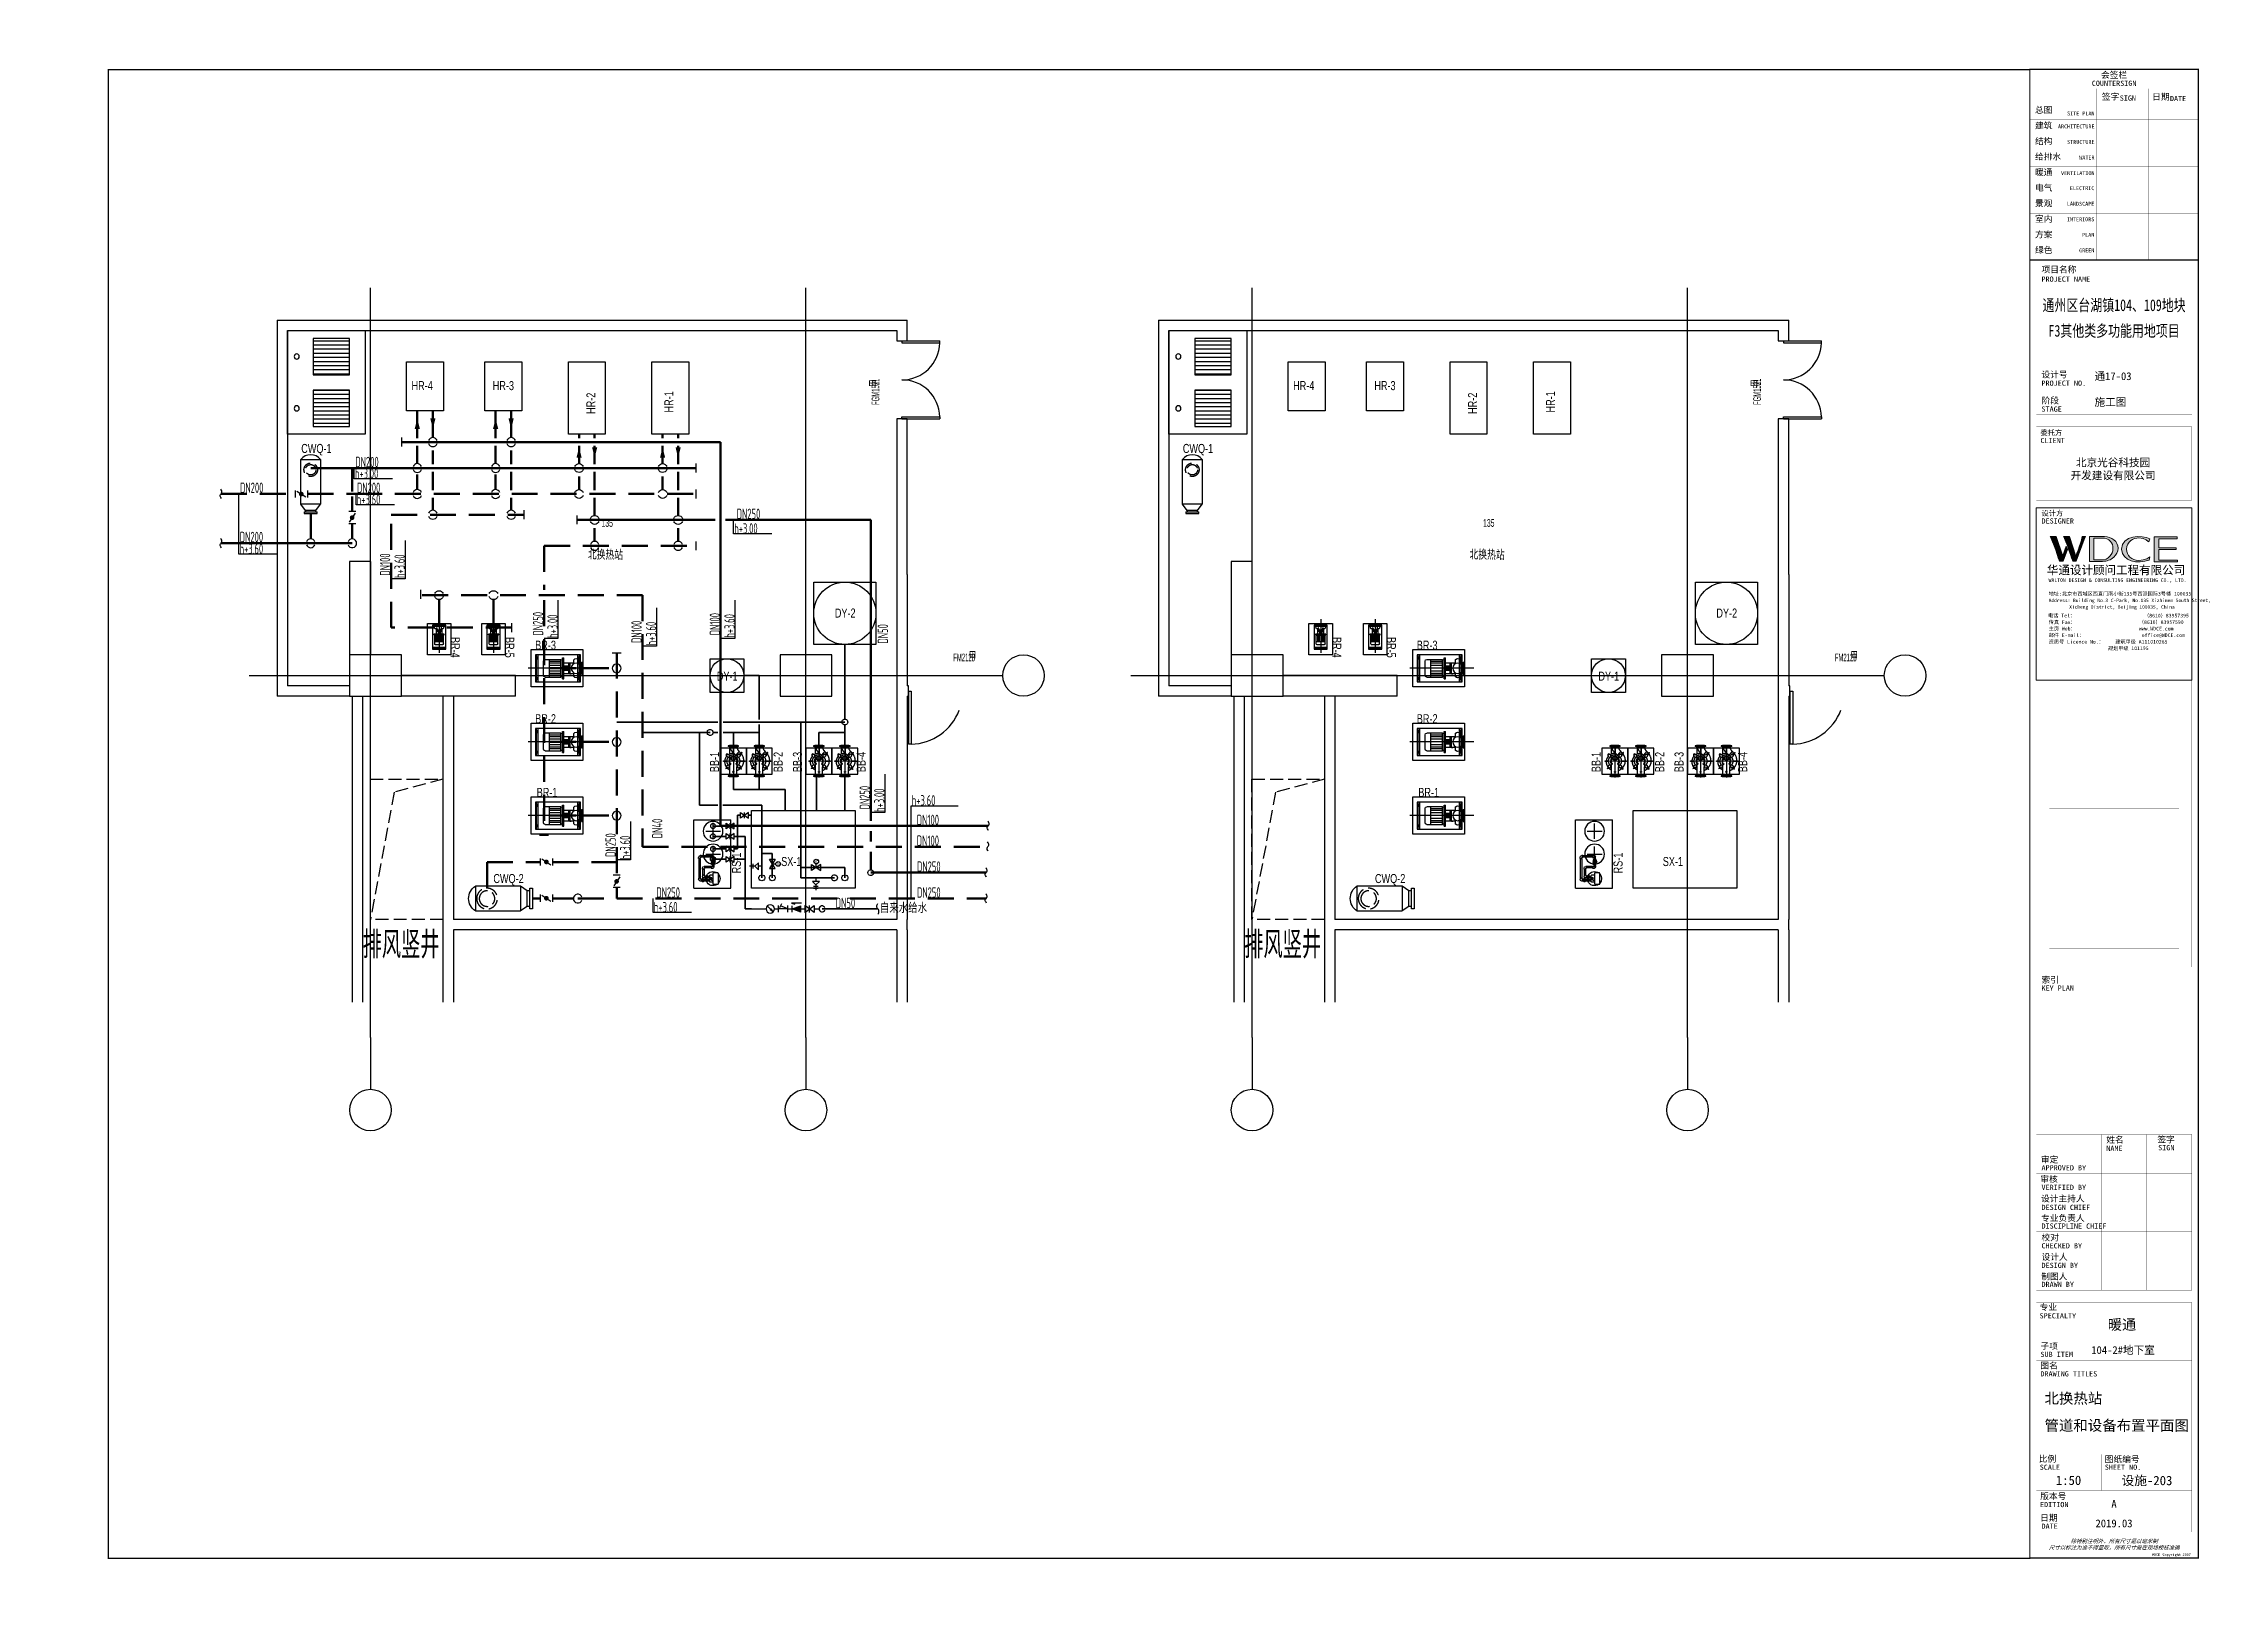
# Model space of a CAD drawing. Extents: x -253824 to 107923, y -224968 to 180578.
# Drawn here: x -211774 to -169721, y 729 to 30432 of the extents above; entities that cross this region are included whole.
import ezdxf
from ezdxf.enums import TextEntityAlignment as Align

# ---------------------------------------------------------------- set-up
doc = ezdxf.new("R2010")
doc.units = 0
doc.header["$LTSCALE"] = 1000
doc.header["$MEASUREMENT"] = 0
for name, pattern in [('ACAD_ISO04W100', [30, 24, -3, 0, -3]), ('CENTER', [2, 1.25, -0.25, 0.25, -0.25]), ('DASH', [0.35, 0.25, -0.1]), ('DASHED', [0.75, 0.5, -0.25]), ('HIDDEN', [0.375, 0.25, -0.125])]:
    doc.linetypes.add(name, pattern=pattern)
doc.layers.get('0').update_dxf_attribs({"linetype": 'CONTINUOUS'})
doc.layers.get('Defpoints').update_dxf_attribs({"linetype": 'CONTINUOUS'})
for name, color, linetype in [('$0$PUB_TEXT', 7, 'CONTINUOUS'), ('00AC-水管标注-7', 7, 'CONTINUOUS'), ('02-TEXT_房间', 7, 'CONTINUOUS'), ('1轮廓实线层', 7, 'CONTINUOUS'), ('3中心线层', 1, 'CENTER'), ('A-TECH_结构', 21, 'CONTINUOUS'), ('A_STR-砌块墙', 121, 'CONTINUOUS'), ('A_STR-砼墙', 51, 'CONTINUOUS'), ('A_STR-砼柱', 51, 'CONTINUOUS'), ('AC_KTSG', 5, 'HIDDEN'), ('ACS_COM', 7, 'CONTINUOUS'), ('ACS_COM_BZ', 3, 'CONTINUOUS'), ('ACS_KT_FM', 3, 'CONTINUOUS'), ('ACS_KT_FM_E', 3, 'CONTINUOUS'), ('AXIS', 3, 'CONTINUOUS'), ('AXIS_TEXT', 7, 'CONTINUOUS'), ('DEVICE', 2, 'CONTINUOUS'), ('DOOR_FIRE', 220, 'CONTINUOUS'), ('DOOR_FIRE_TEXT', 7, 'CONTINUOUS'), ('DOTE', 1, 'CONTINUOUS'), ('WALL', 9, 'CONTINUOUS'), ('字', 7, 'CONTINUOUS'), ('建筑图名', 5, 'CONTINUOUS'), ('改造', 7, 'CONTINUOUS'), ('集水坑&', 6, 'CONTINUOUS')]:
    doc.layers.add(name, color=color, linetype=linetype)
for name, color, linetype, lineweight in [('00AC-空调设备-131', 131, 'CONTINUOUS', 18), ('4', 1, 'CENTER', 18), ('ACS_KT_RG', 6, 'CONTINUOUS', 50), ('ACS_KT_RH', 6, 'DASHED', 50)]:
    doc.layers.add(name, color=color, linetype=linetype, lineweight=lineweight)
doc.layers.add('04-不打印_辅助线', color=165, linetype='CONTINUOUS', plot=False)
doc.styles.add('$0$华文细黑', font='STXIHEI.TTF', dxfattribs={"height": 10})
doc.styles.add('_TCH_SPACE', font='ros.shx', dxfattribs={"width": 0.75, "height": 5, "bigfont": 'jd.shx'})
doc.styles.add('_TCH_WINDOW', font='ros.shx', dxfattribs={"width": 0.65, "height": 3.5, "bigfont": 'jd.shx'})
doc.styles.add('COMPLEX', font='COMPLEX')
doc.styles.add('HZF', font='ros.shx', dxfattribs={"width": 0.75, "bigfont": 'jd.shx'})
doc.styles.get("Standard").update_dxf_attribs({"font": 'ros.shx', "width": 0.75, "bigfont": 'jd.shx'})
doc.styles.add('华文细黑', font='STXIHEI.TTF', dxfattribs={"height": 10})
doc.styles.add('图签信息$0$hwxh', font='STXIHEI.TTF')
doc.styles.add('图签信息$0$华文细黑', font='STXIHEI.TTF', dxfattribs={"height": 10})
doc.styles.add('等高', font='ros1.shx', dxfattribs={"width": 0.7, "bigfont": 'jd.shx'})

msp = doc.modelspace()

# ---------------------------------------------------------------- texts
at = {"layer": '$0$PUB_TEXT', "style": '$0$华文细黑'}
for s, p in [('北换热站', (-173189, 4214)), ('管道和设备布置平面图', (-173189, 3691))]:
    msp.add_text(s, height=203.9, dxfattribs=at).set_placement(p)
at = {"layer": 'ACS_COM_BZ', "style": '等高', "width": 0.7}
for s, rotation, p in [('DN200', 0, (-205763, 22267)), ('DN200', 0, (-207986, 21771)), ('h+3.00', 0, (-205772, 22044)), ('DN200', 0, (-205732, 21771)), ('h+3.60', 0, (-205737, 21544)), ('DN250', 0, (-198409, 21267)), ('h+3.00', 0, (-198457, 20986)), ('h+3.60', 0, (-207996, 20594)), ('DN200', 0, (-207991, 20821)), ('DN100', 90, (-205090, 20176)), ('h+3.60', 90, (-204809, 20128)), ('DN250', 90, (-202140, 19021)), ('h+3.00', 90, (-201859, 18973)), ('DN100', 90, (-198729, 19027)), ('h+3.60', 90, (-198448, 18979)), ('DN100', 90, (-200240, 18878)), ('h+3.60', 90, (-199959, 18830)), ('DN50', 90, (-195490, 18867)), ('DN250', 90, (-195840, 15668)), ('h+3.00', 90, (-195559, 15620)), ('h+3.60', 0, (-195033, 15744)), ('DN100', 0, (-194936, 15367)), ('DN250', 90, (-200740, 14754)), ('h+3.60', 90, (-200459, 14706)), ('DN40', 90, (-199840, 15113)), ('DN100', 0, (-194936, 14967)), ('DN250', 0, (-194932, 14467)), ('h+3.60', 0, (-200007, 13686)), ('DN250', 0, (-199958, 13967)), ('DN50', 0, (-196498, 13765, 0)), ('DN250', 0, (-194932, 13967))]:
    msp.add_text(s, height=200, rotation=rotation, dxfattribs=at).set_placement(p)
msp.add_text('自来水给水', height=200, rotation=360, dxfattribs=at).set_placement((-195193, 13770, 0), align=Align.MIDDLE_CENTER)
at = {"layer": '字', "style": '华文细黑'}
for s, height, p in [('104-2#地下室', 150, (-172289, 5171)), ('1:50', 180, (-172971, 2646)), ('设施-203', 180, (-171705, 2642))]:
    msp.add_text(s, height=height, dxfattribs=at).set_placement(p)
at = {"layer": '建筑图名', "style": '华文细黑'}
msp.add_text('暖通', height=200, dxfattribs=at).set_placement((-171969, 5638))
at = {"layer": '改造', "color": 6, "style": 'HZF', "width": 0.75}
for s, p in [('HR-4', (-204679, 23752)), ('HR-3', (-203113, 23752)), ('HR-4', (-187679, 23752)), ('HR-3', (-186113, 23752)), ('CWQ-1', (-206806, 22540)), ('CWQ-1', (-189806, 22540)), ('DY-2', (-196517, 19367)), ('DY-2', (-179517, 19367)), ('BR-3', (-202294, 18748)), ('BR-3', (-185294, 18748)), ('DY-1', (-198792, 18151)), ('DY-1', (-181792, 18151)), ('BR-2', (-202294, 17330)), ('BR-2', (-185294, 17330)), ('BR-1', (-202265, 15910)), ('BR-1', (-185265, 15910)), ('SX-1', (-197551, 14577)), ('SX-1', (-180551, 14577)), ('CWQ-2', (-203101, 14249)), ('CWQ-2', (-186101, 14249))]:
    msp.add_text(s, height=175, dxfattribs=at).set_placement(p)
for s, rotation, p in [('HR-2', 90, (-201132, 23293)), ('HR-1', 90, (-199629, 23321)), ('HR-2', 90, (-184132, 23293)), ('HR-1', 90, (-182629, 23321)), ('BR-4', 270, (-203923, 18993)), ('BR-5', 270, (-202873, 18993)), ('BR-4', 270, (-186923, 18993)), ('BR-5', 270, (-185873, 18993)), ('BB-1', 90, (-198750, 16388)), ('BB-2', 90, (-197523, 16388)), ('BB-3', 90, (-197150, 16388)), ('BB-4', 90, (-195923, 16388)), ('BB-1', 90, (-181750, 16388)), ('BB-2', 90, (-180523, 16388)), ('BB-3', 90, (-180150, 16388)), ('BB-4', 90, (-178923, 16388)), ('RS-1', 90, (-198326, 14435)), ('RS-1', 90, (-181326, 14435))]:
    msp.add_text(s, height=175, rotation=rotation, dxfattribs=at).set_placement(p)

# ---------------------------------------------------------------- blocks, each defined once
blk = doc.blocks.new('12ddddddj')
at = {"layer": '集水坑&', "linetype": 'Continuous'}
h = blk.add_hatch(dxfattribs=at)
h.set_pattern_fill('ANSI31', color=256, scale=50, angle=135)
h.set_pattern_definition([(180, (350, -250), (-7e-15, -79.375), [])])
h.paths.add_polyline_path([(3014056, 294593), (3014756, 294593), (3014756, 293893), (3014056, 293893)])
h.paths.add_polyline_path([(3014056, 293593), (3014756, 293593), (3014756, 292893), (3014056, 292893)])
for points in [[(3015056, 294743), (3013556, 294743), (3013556, 292743), (3015056, 292743)], [(3014056, 294593), (3014756, 294593), (3014756, 293893), (3014056, 293893)], [(3014056, 293593), (3014756, 293593), (3014756, 292893), (3014056, 292893)]]:
    blk.add_lwpolyline(points, close=True, dxfattribs=at)
for centre in [(3013736, 294243), (3013736, 293243)]:
    blk.add_circle(centre, 50, dxfattribs=at)
blk = doc.blocks.new('_AXISO')
blk.add_circle((0, 0), 0.5)
at = {"layer": 'AXIS_TEXT', "style": 'COMPLEX', "width": 1.041667}
blk.add_attdef('A', text='', height=0.56, dxfattribs=at).set_placement((-0.25, -0.28), (0.25, -0.28), align=Align.FIT)
blk = doc.blocks.new('h1')
at = {"layer": 'A-TECH_结构', "linetype": 'DASH'}
for points in [[(-2, -2001), (1398, -2001), (1398, -4700), (-2, -4700), (-2, -2001)], [(1398, -2001), (455, -2250), (-2, -4700)]]:
    blk.add_lwpolyline(points, dxfattribs=at)
at = {"layer": 'A_STR-砌块墙'}
for p, q in [((-1802, 6850), (10348, 6850)), ((-1802, 6850), (-1802, -400)), ((10348, 6450), (10348, 6850)), ((-1602, 6650), (10148, 6650)), ((-1602, 6650), (-1602, -200)), ((10148, 6650), (10148, 6450)), ((10148, 6450), (10348, 6450)), ((10348, 4950), (10148, 4950)), ((10148, 4950), (10148, 1950)), ((10348, 1950), (10348, 4950)), ((10148, 1950), (10148, 1950)), ((10148, 1950), (10148, -300)), ((10348, 1950), (10348, -200)), ((-402, -400), (-1802, -400)), ((-402, -200), (-1602, -200)), ((-352, -400), (-352, -6299)), ((-152, -400), (-152, -6299)), ((1398, -400), (1398, -4800)), ((1598, -400), (1398, -400)), ((1598, -400), (1598, -4700)), ((10148, -300), (10148, -4700)), ((10373, -200), (10348, -200)), ((10348, -400), (10373, -400)), ((10348, -400), (10348, -4700)), ((10373, -400), (10373, -200)), ((1398, -4800), (1398, -6299)), ((10148, -4700), (1598, -4700)), ((10148, -4900), (1598, -4900)), ((1598, -4900), (1598, -6299)), ((10148, -4900), (10148, -6299)), ((10348, -4700), (10348, -4700)), ((10348, -4900), (10348, -4700)), ((10348, -4900), (10348, -4900)), ((10348, -4900), (10348, -6299))]:
    blk.add_line(p, q, dxfattribs=at)
at = {"layer": 'A_STR-砼墙'}
for p, q in [((-402, 2200), (-402, 400)), ((-2, 2200), (-402, 2200)), ((-2, 2200), (-2, 400)), ((2798, 0), (598, 0)), ((2798, -400), (2798, 0)), ((2798, -400), (598, -400))]:
    blk.add_line(p, q, dxfattribs=at)
at = {"layer": 'A_STR-砼柱'}
for p, q in [((598, 400), (-402, 400)), ((-402, 400), (-402, -400)), ((598, -400), (598, 400)), ((8898, 400), (7898, 400)), ((7898, 400), (7898, -400)), ((8898, -400), (8898, 400)), ((-402, -400), (598, -400)), ((7898, -400), (8898, -400))]:
    blk.add_line(p, q, dxfattribs=at)
at = {"layer": 'AXIS'}
for p, q in [((11192, 0), (12192, 0)), ((0, -6977), (0, -7977)), ((8398, -6977), (8398, -7977))]:
    blk.add_line(p, q, dxfattribs=at)
at = {"layer": 'DOOR_FIRE'}
for p, q in [((10248, 6450), (10979, 6450)), ((10248, 6450), (10248, 6412)), ((10248, 6412), (10979, 6412)), ((10979, 6412), (10979, 6450)), ((10248, 4987), (10979, 4987)), ((10248, 4950), (10248, 4987)), ((10248, 4950), (10979, 4950)), ((10979, 4987), (10979, 4950)), ((10373, -300), (10373, -1324)), ((10373, -300), (10425, -300)), ((10425, -300), (10425, -1324)), ((10425, -1324), (10373, -1324))]:
    blk.add_line(p, q, dxfattribs=at)
for centre, radius, start, end in [((10248, 6431), 731, 270, 358.5308), ((10248, 4969), 731, 1.4693, 90), ((10399, -300), 1024, 271.4691, 339.0071)]:
    blk.add_arc(centre, radius, start, end, dxfattribs=at)
at = {"layer": 'DOTE'}
for p, q in [((0, -6977), (0, 7474)), ((8398, -6977), (8398, 7474)), ((-2339, 0), (11192, 0))]:
    blk.add_line(p, q, dxfattribs=at)
at = {"layer": 'AXIS', "xscale": 800, "yscale": 800, "zscale": 800}
for p in [(12592, 0), (0, -8377), (8398, -8377)]:
    blk.add_blockref('_AXISO', p, dxfattribs=at)
at = {"layer": '集水坑&', "color": 1, "linetype": 'Continuous', "xscale": -1, "rotation": 180.0000022069715}
blk.add_blockref('12ddddddj', (-3015158, 299393), dxfattribs=at)
at = {"layer": '02-TEXT_房间', "color": 6, "style": '_TCH_SPACE', "width": 0.75}
blk.add_text('北换热站', height=173.6, rotation=359.1019, dxfattribs=at).set_placement((4192, 2240))
at = {"layer": '02-TEXT_房间', "style": '_TCH_SPACE', "width": 0.75}
blk.add_text('排风竖井', height=520.9, rotation=0, dxfattribs=at).set_placement((-152, -5450))
at = {"layer": '04-不打印_辅助线', "style": '_TCH_SPACE', "width": 0.529412}
blk.add_text('135', height=148.7, rotation=0.0499, dxfattribs=at).set_placement((4455, 2867))
at = {"layer": 'DOOR_FIRE_TEXT', "style": '_TCH_WINDOW'}
for s, height, rotation, width, p in [('甲', 174, 90, 0.65, (9813, 5564)), ('FGM1521', 148.8, 90, 0.458824, (9813, 5216)), ('FM2128', 148.8, 359.9998, 0.458824, (11238, 274)), ('甲', 174, 359.9998, 0.65, (11536, 274))]:
    blk.add_text(s, height=height, rotation=rotation, dxfattribs=dict(at, width=width)).set_placement(p)
blk = doc.blocks.new('beng')
at = {"layer": 'DEVICE', "color": 7, "linetype": 'CENTER', "ltscale": 500}
blk.add_line((-241, 0), (1293, 0), dxfattribs=at)
at = {"layer": 'DEVICE', "color": 7}
for p, q in [((0, -134), (0, 134)), ((65, -300), (65, 300)), ((65, 229), (105, 229)), ((85, 259), (85, 194)), ((105, -300), (105, 300)), ((294, -122), (294, 122)), ((310, -122), (310, 122)), ((326, -122), (326, 122)), ((326, 47), (439, 47)), ((358, -47), (358, 47)), ((358, 22), (408, 22)), ((408, -47), (408, 47)), ((455, -234), (455, 234)), ((512, -198), (512, 198)), ((512, 150), (789, 150)), ((512, 115), (789, 115)), ((512, 62), (789, 62)), ((789, -198), (789, 198)), ((1054, -300), (1054, 300)), ((1055, 229), (1095, 229)), ((1075, 259), (1075, 194)), ((1095, -300), (1095, 300)), ((65, -229), (105, -229)), ((85, -259), (85, -194)), ((326, -47), (439, -47)), ((358, -22), (408, -22)), ((512, -62), (789, -62)), ((512, -115), (789, -115)), ((512, -150), (789, -150)), ((1054, -229), (1095, -229)), ((1075, -259), (1075, -194))]:
    blk.add_line(p, q, dxfattribs=at)
blk.add_lwpolyline([(40, 300), (1120, 300), (1120, -300), (40, -300)], close=True, dxfattribs=at)
for centre in [(85, 229), (1075, 229), (85, -229), (1075, -229)]:
    blk.add_circle(centre, 8.14, dxfattribs=at)
at = {"layer": 'WALL', "ltscale": 0.2}
for p, q in [((16, 134), (-16, 134)), ((-16, -134), (-16, 134)), ((16, -134), (16, 134)), ((89, 96), (16, 96)), ((95, 100), (95, 185)), ((205, 100), (205, 185)), ((439, 122), (205, 122)), ((296, 122), (264, 122)), ((471, 234), (439, 234)), ((439, -234), (439, 234)), ((471, -234), (471, 234)), ((471, -142), (471, 142)), ((889, 198), (512, 198)), ((930, -157), (930, 157)), ((16, -134), (-16, -134)), ((16, -134), (3, -134)), ((89, -96), (16, -96)), ((95, -185), (95, -100)), ((205, -185), (205, -100)), ((206, -122), (439, -122)), ((296, -122), (264, -122)), ((296, -122), (283, -122)), ((471, -234), (439, -234)), ((471, -234), (458, -234)), ((889, -198), (512, -198))]:
    blk.add_line(p, q, dxfattribs=at)
blk.add_circle((150, 0), 114, dxfattribs=at)
for centre, radius, start, end in [((150, 144), 68.9, 36.4877, 143.5123), ((512, 157), 40.7, 90, 180), ((889, 157), 40.7, 0, 90), ((150, -144), 68.9, 216.4877, 323.5123), ((512, -157), 40.7, 180, 270), ((889, -157), 40.7, 270, 0)]:
    blk.add_arc(centre, radius, start, end, dxfattribs=at)
blk = doc.blocks.new('CWQ')
for p, q in [((-239, 232), (-239, 1101)), ((-239, 1101), (239, 1101)), ((239, 1101), (239, 232)), ((-150, 100), (-239, 232)), ((-239, 232), (239, 232)), ((200, 50), (-200, 50)), ((200, 50), (-200, 50)), ((-150, 50), (-150, 100)), ((150, 100), (-150, 100)), ((150, 100), (239, 232)), ((150, 50), (150, 100))]:
    blk.add_line(p, q)
blk.add_lwpolyline([(-200, 50), (-200, 0), (200, 0), (200, 50)])
blk.add_lwpolyline([(-200, 50), (-200, 0), (200, 0), (200, 50)])
at = {"linetype": 'DASH'}
for radius in [200, 150]:
    blk.add_circle((0, 876), radius, dxfattribs=at)
blk.add_arc((0, 946), 285, 33.0026, 146.9974)
blk = doc.blocks.new('H-PICPNT-91')
for p, q in [((-1.48, 0.87), (-1.48, -0.84)), ((1.07, 0.73), (-1.07, -0.7)), ((1.48, 0.87), (1.48, -0.84))]:
    blk.add_line(p, q)
at = {"const_width": 0.566}
blk.add_lwpolyline([(-0.28, 0, 1), (0.28, 0, 1)], format="xyb", close=True, dxfattribs=at)
blk = doc.blocks.new('H-PICPNT-69')
for start, end in [(19.47122, 160.52878), (199.47122, 340.52878)]:
    blk.add_arc((0, 0), 1.43, start, end)
blk = doc.blocks.new('H-PICPNT-66')
blk.add_arc((0, 0), 1.43, 199.47122, 160.52878)
blk = doc.blocks.new('cwq-2')
at = {"layer": 'ACS_COM_BZ'}
for p, q in [((-189, 1043), (188, 1043)), ((-189, 182), (-189, 1043)), ((188, 1043), (188, 182)), ((188, 182), (-189, 182)), ((-100, 60), (-189, 182)), ((-125, 30), (125, 30)), ((-125, 30), (-125, 0)), ((-125, 0), (125, 0)), ((100, 60), (-100, 60)), ((-100, 60), (-100, 30)), ((-100, 30), (100, 30)), ((100, 60), (188, 182)), ((100, 30), (100, 60)), ((125, 0), (125, 30))]:
    blk.add_line(p, q, dxfattribs=at)
at = {"layer": 'ACS_COM_BZ', "linetype": 'DASH'}
for radius in [130, 100]:
    blk.add_circle((0, 843), radius, dxfattribs=at)
at = {"layer": 'ACS_COM_BZ'}
blk.add_arc((0, 891), 242, 38.9094, 141.0906, dxfattribs=at)
blk = doc.blocks.new('图框-A1')
for points, const_width in [([(0, 0), (841, 0), (841, 594), (0, 594)], 0.05), ([(766, 584), (25, 584), (25, 10), (766, 10)], 0.5)]:
    blk.add_lwpolyline(points, close=True, dxfattribs=dict(const_width=const_width))
at = {"const_width": 0.05}
for points in [[(420.5, 594), (420.5, 592)], [(0, 297), (2, 297)], [(841, 297), (839, 297)], [(420.5, 0), (420.5, 2)]]:
    blk.add_lwpolyline(points, dxfattribs=at)
blk = doc.blocks.new('图签信息$0$WDCE Copyright200X')
at = {"const_width": 0.016}
blk.add_lwpolyline([(-10.6, 1.26, 1), (-11.4, 1.26, 1)], format="xyb", close=True, dxfattribs=at)
at = {"style": '图签信息$0$华文细黑'}
for s, p in [('WDCE ', (-11.46, 0.5)), ('     Copyright ', (-3.51, 0.5))]:
    blk.add_text(s, height=1, dxfattribs=at).set_placement(p, align=Align.BOTTOM_RIGHT)
blk.add_text('c', height=0.6, dxfattribs=at).set_placement((-11.04, 1.35), align=Align.MIDDLE_CENTER)
blk.add_attdef('200X', text='', height=1, dxfattribs=at).set_placement((-0.45, 0.5), align=Align.BOTTOM_RIGHT)
blk = doc.blocks.new('图签信息$0$logo2')
h = blk.add_hatch(color=7)
h.paths.add_polyline_path([(19.02, -7.36), (15.84, -7.36), (15.84, -3.97), (18.97, -3.97), (18.97, -4.24), (16.46, -4.24), (16.46, -5.45), (18.81, -5.45), (18.81, -5.69), (16.47, -5.69), (16.47, -7.12), (19.02, -7.12)])
edge = h.paths.add_edge_path()
edge.add_spline(control_points=[(15.26, -4.21), (15.26, -4.21), (15.13, -4.65), (15.13, -4.65), (15.13, -4.65), (14.62, -4.1), (13.73, -4.1), (13.04, -4.1), (12.07, -4.54), (12.08, -5.62), (12.08, -6.49), (12.77, -7.16), (13.73, -7.17), (14.66, -7.17), (15.23, -6.68), (15.23, -6.68), (15.23, -6.68), (15.16, -7.11), (15.16, -7.11), (13.63, -7.7), (11.42, -7.29), (11.41, -5.64), (11.4, -3.72), (14.16, -3.66), (15.26, -4.21)], knot_values=[0, 0, 0, 0, 1, 1, 1, 2, 2, 2, 3, 3, 3, 4, 4, 4, 5, 5, 5, 6, 6, 6, 7, 7, 7, 8, 8, 8, 8], degree=3, periodic=0)
edge = h.paths.add_edge_path(flags=16)
edge.add_spline(control_points=[(10.23, -5.57), (10.23, -5.16), (10.12, -4.83), (9.9, -4.58), (9.63, -4.27), (9.23, -4.12), (8.69, -4.12), (8.69, -4.12), (7.64, -4.12), (7.64, -4.12), (7.64, -4.12), (7.64, -7.1), (7.64, -7.1), (7.64, -7.1), (8.66, -7.1), (8.66, -7.1), (9.13, -7.1), (9.52, -6.93), (9.82, -6.6), (10.09, -6.31), (10.23, -5.96), (10.23, -5.57)], knot_values=[0, 0, 0, 0, 1, 1, 1, 2, 2, 2, 3, 3, 3, 4, 4, 4, 5, 5, 5, 6, 6, 6, 7, 7, 7, 7], degree=3, periodic=0)
edge = h.paths.add_edge_path()
edge.add_spline(control_points=[(10.92, -5.51), (10.92, -5.96), (10.72, -6.37), (10.34, -6.72), (9.92, -7.1), (9.41, -7.29), (8.82, -7.29), (8.82, -7.29), (7.03, -7.29), (7.03, -7.29), (7.03, -7.29), (7.03, -3.92), (7.03, -3.92), (7.03, -3.92), (9.1, -3.92), (9.1, -3.92), (9.59, -3.92), (10.01, -4.06), (10.36, -4.34), (10.73, -4.64), (10.92, -5.03), (10.92, -5.51)], knot_values=[0, 0, 0, 0, 1, 1, 1, 2, 2, 2, 3, 3, 3, 4, 4, 4, 5, 5, 5, 6, 6, 6, 7, 7, 7, 7], degree=3, periodic=0)
at = {"lineweight": 0}
blk.add_lwpolyline([(19.02, -7.36), (15.84, -7.36), (15.84, -3.97), (18.97, -3.97), (18.97, -4.24), (16.46, -4.24), (16.46, -5.45), (18.81, -5.45), (18.81, -5.69), (16.47, -5.69), (16.47, -7.12), (19.02, -7.12), (19.02, -7.36)], dxfattribs=at)
for points, knots in [([(10.92, -5.51), (10.92, -5.96), (10.72, -6.37), (10.34, -6.72), (9.92, -7.1), (9.41, -7.29), (8.82, -7.29), (8.82, -7.29), (7.03, -7.29), (7.03, -7.29), (7.03, -7.29), (7.03, -3.92), (7.03, -3.92), (7.03, -3.92), (9.1, -3.92), (9.1, -3.92), (9.59, -3.92), (10.01, -4.06), (10.36, -4.34), (10.73, -4.64), (10.92, -5.03), (10.92, -5.51)], [0, 0, 0, 0, 1, 1, 1, 2, 2, 2, 3, 3, 3, 4, 4, 4, 5, 5, 5, 6, 6, 6, 7, 7, 7, 7]), ([(10.23, -5.57), (10.23, -5.16), (10.12, -4.83), (9.9, -4.58), (9.63, -4.27), (9.23, -4.12), (8.69, -4.12), (8.69, -4.12), (7.64, -4.12), (7.64, -4.12), (7.64, -4.12), (7.64, -7.1), (7.64, -7.1), (7.64, -7.1), (8.66, -7.1), (8.66, -7.1), (9.13, -7.1), (9.52, -6.93), (9.82, -6.6), (10.09, -6.31), (10.23, -5.96), (10.23, -5.57)], [0, 0, 0, 0, 1, 1, 1, 2, 2, 2, 3, 3, 3, 4, 4, 4, 5, 5, 5, 6, 6, 6, 7, 7, 7, 7]), ([(15.26, -4.21), (15.26, -4.21), (15.13, -4.65), (15.13, -4.65), (15.13, -4.65), (14.62, -4.1), (13.73, -4.1), (13.04, -4.1), (12.07, -4.54), (12.08, -5.62), (12.08, -6.49), (12.77, -7.16), (13.73, -7.17), (14.66, -7.17), (15.23, -6.68), (15.23, -6.68), (15.23, -6.68), (15.16, -7.11), (15.16, -7.11), (13.63, -7.7), (11.42, -7.29), (11.41, -5.64), (11.4, -3.72), (14.16, -3.66), (15.26, -4.21)], [0, 0, 0, 0, 1, 1, 1, 2, 2, 2, 3, 3, 3, 4, 4, 4, 5, 5, 5, 6, 6, 6, 7, 7, 7, 8, 8, 8, 8])]:
    blk.add_open_spline(points, degree=3, knots=knots, dxfattribs=at)
blk = doc.blocks.new('图签信息$0$logo1')
h = blk.add_hatch(color=8)
edge = h.paths.add_edge_path()
edge.add_spline(control_points=[(3.86, -5.21), (3.63, -5.88), (3.39, -6.56), (3.39, -6.56), (3.39, -6.56), (2.5, -3.91), (2.5, -3.91), (2.5, -3.91), (1.8, -3.91), (1.69, -3.91), (2.02, -4.39), (2.95, -7.27), (2.95, -7.27), (2.95, -7.27), (3.44, -7.27), (3.44, -7.27), (3.44, -7.27), (4.03, -5.66), (4.03, -5.66), (4.03, -5.66), (3.86, -5.21), (3.86, -5.21)], knot_values=[0, 0, 0, 0, 1, 1, 1, 2, 2, 2, 3, 3, 3, 4, 4, 4, 5, 5, 5, 6, 6, 6, 7, 7, 7, 7], degree=3, periodic=0)
h = blk.add_hatch(color=7)
edge = h.paths.add_edge_path()
edge.add_spline(control_points=[(6.04, -3.91), (6.09, -4.1), (5.2, -6.56), (5.2, -6.56), (5.2, -6.56), (4.3, -3.91), (4.3, -3.91), (4.3, -3.91), (3.6, -3.91), (3.49, -3.91), (3.82, -4.39), (4.75, -7.27), (4.75, -7.27), (4.75, -7.27), (5.24, -7.27), (5.24, -7.27), (5.24, -7.27), (6.33, -4.3), (6.33, -4.3), (6.33, -4.3), (6.48, -3.91), (6.48, -3.91), (6.48, -3.91), (6.21, -3.91), (6.04, -3.91)], knot_values=[0, 0, 0, 0, 1, 1, 1, 2, 2, 2, 3, 3, 3, 4, 4, 4, 5, 5, 5, 6, 6, 6, 7, 7, 7, 8, 8, 8, 8], degree=3, periodic=0)
at = {"color": 8, "lineweight": 0}
blk.add_open_spline([(3.86, -5.21), (3.63, -5.88), (3.39, -6.56), (3.39, -6.56), (3.39, -6.56), (2.5, -3.91), (2.5, -3.91), (2.5, -3.91), (1.8, -3.91), (1.69, -3.91), (2.02, -4.39), (2.95, -7.27), (2.95, -7.27), (2.95, -7.27), (3.44, -7.27), (3.44, -7.27), (3.44, -7.27), (4.03, -5.66), (4.03, -5.66), (4.03, -5.66), (3.86, -5.21), (3.86, -5.21)], degree=3, knots=[0, 0, 0, 0, 1, 1, 1, 2, 2, 2, 3, 3, 3, 4, 4, 4, 5, 5, 5, 6, 6, 6, 7, 7, 7, 7], dxfattribs=at)
at = {"lineweight": 0}
blk.add_open_spline([(6.04, -3.91), (6.09, -4.1), (5.2, -6.56), (5.2, -6.56), (5.2, -6.56), (4.3, -3.91), (4.3, -3.91), (4.3, -3.91), (3.6, -3.91), (3.49, -3.91), (3.82, -4.39), (4.75, -7.27), (4.75, -7.27), (4.75, -7.27), (5.24, -7.27), (5.24, -7.27), (5.24, -7.27), (6.33, -4.3), (6.33, -4.3), (6.33, -4.3), (6.48, -3.91), (6.48, -3.91), (6.48, -3.91), (6.21, -3.91), (6.04, -3.91)], degree=3, knots=[0, 0, 0, 0, 1, 1, 1, 2, 2, 2, 3, 3, 3, 4, 4, 4, 5, 5, 5, 6, 6, 6, 7, 7, 7, 8, 8, 8, 8], dxfattribs=at)
blk.add_blockref('图签信息$0$logo2', (0, 0))
blk = doc.blocks.new('图签信息$0$时间-logo')
at = {"layer": 'Defpoints', "lineweight": 0}
blk.add_lwpolyline([(0, -23.46), (-21.17, -23.46), (-21.17, 0), (0, 0), (0, -23.46)], dxfattribs=at)
blk.add_blockref('图签信息$0$logo1', (-20.97, 0))
at = {"style": '图签信息$0$hwxh'}
for s, height, p in [('华通设计顾问工程有限公司 ', 1.15, (-19.73, -9.05)), ('WALTON DESIGN & CONSULTING ENGINEERING CO., LTD.', 0.5, (-19.5, -10.1)), ('地址:北京市西城区西直门南小街135号西派国际3号楼 100035', 0.5, (-19.48, -11.94)), ('电话 Tel：                        （8610）83957395 ', 0.5, (-19.56, -14.91)), ('Address: Building No.3 C-Park, No.135 Xizhimen South Street, ', 0.47, (-19.48, -12.83)), ('Xicheng District, Beijing 100035, China ', 0.47, (-16.69, -13.72)), ('传真 Fax：                      （8610）83957590 ', 0.5, (-19.48, -15.8)), ('主页 Web：                      www.WDCE.com ', 0.5, (-19.48, -16.69)), ('邮件 E-mail：                    office@WDCE.com ', 0.5, (-19.48, -17.58)), ('资质号 Licence No.：    建筑甲级 A111010265 ', 0.5, (-19.48, -18.47)), ('   规划甲级 101195', 0.5, (-12.6, -19.36))]:
    blk.add_text(s, height=height, dxfattribs=at).set_placement(p)
blk = doc.blocks.new('图签信息')
at = {"const_width": 0.5}
for points in [[(-65, 574), (-65, 500.5), (0, 500.5), (0, 574)], [(-65, 0), (0, 0), (0, 500.5), (-65, 500.5)]]:
    blk.add_lwpolyline(points, close=True, dxfattribs=at)
at = {"const_width": 0.05}
for points in [[(-65, 566.5), (0, 566.5)], [(-39.14, 566.5), (-39.14, 500.5)], [(-19.1, 566.5), (-19.1, 500.5)], [(-65, 560.5), (0, 560.5)], [(-65, 554.5), (0, 554.5)], [(-65, 548.5), (0, 548.5)], [(-65, 542.5), (0, 542.5)], [(-65, 536.5), (0, 536.5)], [(-65, 530.5), (0, 530.5)], [(-65, 524.5), (0, 524.5)], [(-65, 518.5), (0, 518.5)], [(-65, 512.5), (0, 512.5)], [(-65, 512.5), (0, 512.5)], [(-65, 506.5), (0, 506.5)], [(-65, 500.5), (0, 500.5)], [(-62.5, 450.87), (-2.5, 450.87)], [(-62.5, 440.87), (-2.5, 440.87)], [(-2.5, 407.85), (-2.5, 436.12), (-62.5, 436.12), (-62.5, 407.85)], [(-62.5, 407.85), (-2.5, 407.85)], [(-62.5, 404.92), (-62.5, 227.83)], [(-62.5, 404.92), (-2.5, 404.92)], [(-62.5, 227.83), (-2.5, 227.83), (-2.5, 404.92)], [(-57.5, 338.36), (-7.5, 338.36)], [(-57.5, 288.83), (-7.5, 288.83)], [(-62.5, 227.83), (-2.5, 227.83)], [(-57.5, 234.85), (-7.5, 234.85)], [(-62.5, 217.74), (-2.5, 217.74)], [(-62.5, 103.26), (-2.5, 103.26), (-2.5, 163.26), (-62.5, 163.26), (-62.5, 103.26)], [(-37.5, 163.26), (-37.5, 103.26)], [(-20, 163.26), (-20, 103.26)], [(-62.5, 155.76), (-2.5, 155.76)], [(-62.5, 148.26), (-2.5, 148.26)], [(-62.5, 140.76), (-2.5, 140.76)], [(-62.5, 133.26), (-2.5, 133.26)], [(-62.5, 125.76), (-2.5, 125.76)], [(-62.5, 118.26), (-2.5, 118.26)], [(-62.5, 110.76), (-2.5, 110.76)], [(-62.5, 98.5), (-2.5, 98.5), (-2.5, 10), (-62.5, 10), (-62.5, 98.5)], [(-62.5, 83.5), (-2.5, 83.5)], [(-62.5, 76), (-2.5, 76)], [(-62.5, 40), (-2.5, 40)], [(-37.5, 40), (-37.5, 26)], [(-62.5, 26), (-2.5, 26)], [(-62.5, 18), (-2.5, 18)]]:
    blk.add_lwpolyline(points, dxfattribs=at)
at = {"ltscale": 0.001, "xscale": 2.834689937531525, "yscale": 2.834689937531525, "zscale": 2.834689937531525}
blk.add_blockref('图签信息$0$时间-logo', (-2.5, 404.92), dxfattribs=at)
blk.add_blockref('图签信息$0$WDCE Copyright200X', (-2.5, 0)).add_auto_attribs({'200X': '2007'})
at = {"style": '图签信息$0$华文细黑'}
for s, height, p in [('会签栏', 2.4, (-32.5, 573)), ('COUNTERSIGN', 2, (-32.5, 569.6))]:
    blk.add_text(s, height=height, dxfattribs=at).set_placement(p, align=Align.TOP_CENTER)
for s, height, p in [('签字', 2.4, (-37.22, 564.63)), ('SIGN', 2, (-30.32, 563.88)), ('日期', 2.4, (-17.79, 564.58)), ('DATE', 2, (-10.96, 563.7)), ('总图', 2.4, (-63, 559.5)), ('结构', 2.4, (-63, 547.5)), ('建筑', 2.4, (-63, 553.5)), ('给排水', 2.4, (-63, 541.5)), ('暖通', 2.4, (-63, 535.5)), ('景观', 2.4, (-63, 523.5)), ('电气', 2.4, (-63, 529.5)), ('室内', 2.4, (-63, 517.5)), ('绿色', 2.4, (-63, 505.5)), ('方案', 2.4, (-63, 511.5)), ('项目名称', 2.4, (-60.5, 498)), ('PROJECT NAME', 2, (-60.5, 494.08)), ('设计号', 2.4, (-60.54, 457.48)), ('PROJECT NO.', 2, (-60.5, 453.97)), ('阶段', 2.4, (-60.5, 447.47)), ('STAGE', 2, (-60.5, 443.97)), ('委托方', 2, (-60.9, 434.86)), ('CLIENT', 2, (-60.9, 431.86)), ('设计方', 2, (-60.5, 403.83)), ('DESIGNER', 2, (-60.5, 400.83)), ('KEY PLAN', 2, (-60.5, 220.74)), ('索引', 2.4, (-60.5, 224.14)), ('姓名', 2.4, (-35.5, 162.47)), ('签字', 2.4, (-15.81, 162.57)), ('审定', 2.4, (-60.73, 154.81)), ('APPROVED BY', 2, (-60.5, 151.44)), ('NAME', 2, (-35.5, 158.96)), ('SIGN', 2, (-15.5, 159.2)), ('审核', 2.4, (-60.95, 147.29)), ('VERIFIED BY', 2, (-60.5, 143.91)), ('设计主持人', 2.4, (-60.68, 139.76)), ('DESIGN CHIEF', 2, (-60.5, 136.19)), ('专业负责人', 2.4, (-60.67, 132.26)), ('DISCIPLINE CHIEF', 2, (-60.5, 128.98)), ('校对', 2.4, (-60.5, 124.76)), ('CHECKED BY', 2, (-60.5, 121.37)), ('制图人', 2.4, (-60.61, 109.76)), ('设计人', 2.4, (-60.5, 117.26)), ('DESIGN BY', 2, (-60.5, 113.83)), ('DRAWN BY', 2, (-60.5, 106.5)), ('SPECIALTY', 2, (-61.23, 94.38)), ('专业', 2.4, (-61.23, 97.93)), ('SUB ITEM', 2, (-60.88, 79.5)), ('子项', 2.4, (-60.88, 82.92)), ('图名', 2.4, (-60.91, 75.41)), ('DRAWING TITLES', 2, (-60.91, 72)), ('比例', 2.4, (-61.56, 39.42)), ('SCALE', 2, (-61.19, 36)), ('SHEET NO.', 2, (-36.1, 36)), ('图纸编号', 2.4, (-36.1, 39.32)), ('版本号', 2.4, (-61, 25.03)), ('EDITION', 2, (-61.06, 21.61)), ('日期', 2.4, (-61, 16.68)), ('DATE', 2, (-60.5, 13.26))]:
    blk.add_text(s, height=height, dxfattribs=at).set_placement(p, align=Align.TOP_LEFT)
for s, p in [('SITE PLAN', (-40.06, 557.7)), ('ARCHITECTURE', (-40.06, 552.7)), ('STRUCTURE', (-40.06, 546.7)), ('WATER', (-40.06, 540.7)), ('VENTILATION', (-40.06, 534.7)), ('LANDSCAPE', (-40.14, 522.89)), ('ELECTRIC', (-40.14, 528.89)), ('INTERIORS', (-40.14, 516.89)), ('GREEN', (-40.14, 504.89)), ('PLAN', (-40.14, 510.89))]:
    blk.add_text(s, height=1.5, dxfattribs=at).set_placement(p, align=Align.TOP_RIGHT)
at = {"color": 4, "style": '图签信息$0$华文细黑', "width": 0.75}
for s, p in [('通州区台湖镇104、109地块', (-32.5, 480.78)), ('F3其他类多功能用地项目', (-32.5, 470.91))]:
    blk.add_text(s, height=4.5, dxfattribs=at).set_placement(p, align=Align.CENTER)
at = {"color": 4, "style": '图签信息$0$华文细黑'}
for s, p in [('A', (-32.53, 19.4)), ('2019.03', (-32.53, 11.84))]:
    blk.add_text(s, height=3, dxfattribs=at).set_placement(p, align=Align.CENTER)
at = {"style": '图签信息$0$华文细黑', "oblique": 20}
for s, p in [('尺寸以标注为准不得量取，所有尺寸需在现场校核准确', (-32.5, 4)), ('除特别注明外，所有尺寸是以毫米制', (-32.5, 6.5))]:
    blk.add_text(s, height=1.5, dxfattribs=at).set_placement(p, align=Align.MIDDLE_CENTER)
at = {"color": 4, "ltscale": 0.001, "char_height": 3, "width": 58.4895, "style": '图签信息$0$华文细黑'}
for s, insert, attachment_point in [('通17-03', (-40.06, 455.51), 4), ('施工图', (-40.06, 445.51), 4), ('北京光谷科技园\\P开发建设有限公司', (-32.9, 419.71), 5)]:
    blk.add_mtext(s, dxfattribs=dict(at, insert=insert, attachment_point=attachment_point))
blk = doc.blocks.new('图签-A1')
at = {"color": 2}
blk.add_blockref('图签信息', (0, 0), dxfattribs=at)
blk = doc.blocks.new('A$C1A1A00B8')
at = {"layer": '00AC-空调设备-131', "color": 8, "lineweight": -3}
for p, q in [((300, 914), (300, 0)), ((2000, 914), (300, 914)), ((2000, 914), (2000, 0)), ((2000, 0), (300, 0))]:
    blk.add_line(p, q, dxfattribs=at)
at = {"layer": '00AC-空调设备-131', "linetype": 'ACAD_ISO04W100', "lineweight": -3, "ltscale": 3}
for p, q in [((585, 622, 0), (585, 254, 0)), ((1152, 622, 0), (1152, 254, 0)), ((775, 441, 0), (394, 441, 0)), ((1343, 441, 0), (962, 441, 0))]:
    blk.add_line(p, q, dxfattribs=at)
at = {"layer": '00AC-空调设备-131', "lineweight": -3}
for p, q in [((1190, 732, 0), (1190, 758, 0)), ((1234, 732, 0), (1190, 732, 0)), ((1195, 490, 0), (1195, 732, 0)), ((1230, 490, 0), (1230, 732, 0)), ((1261, 802, 0), (1234, 802, 0)), ((1234, 732, 0), (1234, 758, 0)), ((1261, 758, 0), (1234, 758, 0)), ((1261, 802, 0), (1261, 758, 0)), ((1261, 797, 0), (1753, 797, 0)), ((1261, 762, 0), (1753, 762, 0)), ((1458, 634, 0), (1458, 661, 0)), ((1501, 634, 0), (1458, 634, 0)), ((1462, 490, 0), (1462, 634, 0)), ((1497, 490, 0), (1497, 634, 0)), ((1528, 704, 0), (1501, 704, 0)), ((1528, 661, 0), (1501, 661, 0)), ((1501, 634, 0), (1501, 661, 0)), ((1528, 704, 0), (1528, 661, 0)), ((1528, 700, 0), (1676, 700, 0)), ((1528, 665, 0), (1676, 665, 0)), ((1676, 661, 0), (1676, 704, 0)), ((1676, 704, 0), (1702, 704, 0)), ((1676, 661, 0), (1702, 661, 0)), ((1685, 612, 0), (1762, 612, 0)), ((1685, 580, 0), (1685, 612, 0)), ((1688, 577, 0), (1685, 580, 0)), ((1688, 577, 0), (1760, 577, 0)), ((1694, 577, 0), (1694, 612, 0)), ((1702, 633, 0), (1702, 661, 0)), ((1702, 612, 0), (1702, 633, 0)), ((1702, 633, 0), (1746, 633, 0)), ((1746, 633, 0), (1702, 633, 0)), ((1702, 556, 0), (1702, 577, 0)), ((1702, 556, 0), (1746, 556, 0)), ((1706, 556, 0), (1706, 524, 0)), ((1708, 556, 0), (1708, 633, 0)), ((1724, 556, 0), (1724, 633, 0)), ((1740, 556, 0), (1740, 633, 0)), ((1741, 556, 0), (1741, 524, 0)), ((1746, 633, 0), (1746, 661, 0)), ((1746, 612, 0), (1746, 633, 0)), ((1746, 556, 0), (1746, 577, 0)), ((1753, 758, 0), (1753, 802, 0)), ((1753, 802, 0), (1779, 802, 0)), ((1753, 758, 0), (1779, 758, 0)), ((1754, 577, 0), (1754, 612, 0)), ((1762, 580, 0), (1760, 577, 0)), ((1762, 678, 0), (1762, 710, 0)), ((1762, 710, 0), (1839, 710, 0)), ((1765, 675, 0), (1762, 678, 0)), ((1762, 580, 0), (1762, 612, 0)), ((1765, 675, 0), (1837, 675, 0)), ((1771, 675, 0), (1771, 710, 0)), ((1779, 731, 0), (1779, 758, 0)), ((1779, 710, 0), (1779, 731, 0)), ((1779, 731, 0), (1823, 731, 0)), ((1823, 731, 0), (1779, 731, 0)), ((1779, 654, 0), (1779, 675, 0)), ((1779, 654, 0), (1823, 654, 0)), ((1783, 654, 0), (1783, 524, 0)), ((1785, 654, 0), (1785, 731, 0)), ((1801, 654, 0), (1801, 731, 0)), ((1817, 654, 0), (1817, 731, 0)), ((1818, 654, 0), (1818, 524, 0)), ((1823, 731, 0), (1823, 758, 0)), ((1823, 710, 0), (1823, 731, 0)), ((1823, 654, 0), (1823, 675, 0)), ((1831, 675, 0), (1831, 710, 0)), ((1839, 678, 0), (1837, 675, 0)), ((1839, 678, 0), (1839, 710, 0)), ((1190, 490, 0), (1234, 490, 0)), ((1190, 490, 0), (1190, 441, 0)), ((1257, 419, 0), (1212, 419, 0)), ((1234, 490, 0), (1234, 441, 0)), ((1257, 463, 0), (1234, 463, 0)), ((1257, 463, 0), (1257, 419, 0)), ((1257, 459, 0), (1271, 459, 0)), ((1257, 424, 0), (1271, 424, 0)), ((1271, 463, 0), (1292, 463, 0)), ((1271, 419, 0), (1271, 463, 0)), ((1271, 457, 0), (1327, 457, 0)), ((1271, 441, 0), (1327, 441, 0)), ((1271, 425, 0), (1327, 425, 0)), ((1271, 419, 0), (1292, 419, 0)), ((1295, 480, 0), (1292, 477, 0)), ((1292, 405, 0), (1292, 477, 0)), ((1292, 471, 0), (1327, 471, 0)), ((1292, 411, 0), (1327, 411, 0)), ((1292, 405, 0), (1295, 403, 0)), ((1295, 480, 0), (1327, 480, 0)), ((1295, 403, 0), (1327, 403, 0)), ((1327, 403, 0), (1327, 480, 0)), ((1335, 384, 0), (1333, 393, 0)), ((1333, 393, 0), (1359, 393, 0)), ((1335, 384, 0), (1357, 384, 0)), ((1339, 407, 0), (1339, 393, 0)), ((1353, 407, 0), (1353, 393, 0)), ((1357, 384, 0), (1359, 393, 0)), ((1397, 480, 0), (1365, 480, 0)), ((1365, 403, 0), (1365, 480, 0)), ((1400, 471, 0), (1365, 471, 0)), ((1421, 457, 0), (1365, 457, 0)), ((1421, 441, 0), (1365, 441, 0)), ((1421, 425, 0), (1365, 425, 0)), ((1400, 411, 0), (1365, 411, 0)), ((1397, 403, 0), (1365, 403, 0)), ((1397, 480, 0), (1400, 477, 0)), ((1400, 405, 0), (1397, 403, 0)), ((1400, 405, 0), (1400, 477, 0)), ((1421, 463, 0), (1400, 463, 0)), ((1421, 419, 0), (1400, 419, 0)), ((1421, 463, 0), (1421, 419, 0)), ((1421, 459, 0), (1435, 459, 0)), ((1421, 424, 0), (1435, 424, 0)), ((1435, 463, 0), (1458, 463, 0)), ((1435, 463, 0), (1435, 419, 0)), ((1435, 419, 0), (1479, 419, 0)), ((1458, 490, 0), (1501, 490, 0)), ((1458, 490, 0), (1458, 441, 0)), ((1501, 490, 0), (1501, 441, 0)), ((1902, 435, 0), (1622, 435, 0)), ((1678, 435, 0), (1678, 517, 0)), ((1839, 524, 0), (1685, 524, 0)), ((1846, 435, 0), (1846, 517, 0))]:
    blk.add_line(p, q, dxfattribs=at)
at = {"layer": '00AC-空调设备-131', "lineweight": -3, "elevation": 0}
blk.add_lwpolyline([(1902, 435), (1902, 323, -0.414214), (1888, 309), (1636, 309, -0.414214), (1622, 323), (1622, 435)], format="xyb", dxfattribs=at)
at = {"layer": '00AC-空调设备-131', "lineweight": -3}
for centre, radius in [((585, 441, 0), 245), ((1152, 441, 0), 245), ((1762, 492, 0), 24.6), ((1762, 492, 0), 3.24)]:
    blk.add_circle(centre, radius, dxfattribs=at)
for centre, radius, start, end in [((1234, 758, 0), 43.4, 90, 180), ((1501, 661, 0), 43.4, 90, 180), ((1762, 441, 0), 175, 116.1039, 216.8699), ((1702, 661, 0), 43.4, 0, 90), ((1762, 441, 0), 175, 83.1079, 95.5089), ((1779, 758, 0), 43.4, 0, 90), ((1762, 441, 0), 175, 323.1301, 71.3371), ((1212, 441, 0), 21.7, 180, 0), ((1346, 441, 0), 34.4, 56.6676, 123.3324), ((1346, 441, 0), 34.4, 236.6676, 303.3324), ((1479, 441, 0), 21.7, 180, 0), ((1762, 441, 0), 175, 228.9216, 311.0784), ((1685, 517, 0), 7, 90, 180), ((1839, 517, 0), 7, 0, 90)]:
    blk.add_arc(centre, radius, start, end, dxfattribs=at)
blk.add_open_spline([(1816, 435, 0), (1815, 446, 0), (1808, 476, 0), (1780, 486, 0), (1762, 492, 0)], degree=3, knots=[3.239693, 3.239693, 3.239693, 3.239693, 26.74775, 62.73993, 62.73993, 62.73993, 62.73993], dxfattribs=at)
blk = doc.blocks.new('200')
at = {"color": 7, "linetype": 'Continuous'}
for p, q in [((-495, 138), (-505, 128)), ((-505, 128), (-505, -128)), ((-470, 170), (-495, 170)), ((-495, 170), (-495, -170)), ((-470, 170), (-470, -170)), ((-470, 6), (-157, 6)), ((-435, 67), (-435, 6)), ((-270, 279), (-279, 270)), ((-279, 270), (-278, 270)), ((-270, 278), (-278, 270)), ((-270, 279), (-270, 278)), ((-251, 260), (-260, 251)), ((-260, 251), (-227, 218)), ((-260, 6), (-235, 34)), ((-251, 260), (-218, 227)), ((6, 375), (-6, 375)), ((-6, 218), (-6, 375)), ((-6, 218), (6, 218)), ((-6, 196), (-6, 218)), ((6, 218), (6, 375)), ((6, 196), (6, 218)), ((130, 113), (123, 113)), ((130, 113), (130, 113)), ((130, 113), (187, 113)), ((187, 113), (187, 113)), ((218, 227), (242, 250)), ((227, 218), (250, 242)), ((242, 250), (250, 242)), ((253, 262), (262, 253)), ((253, 262), (262, 253)), ((253, 262), (253, 262)), ((262, 253), (262, 253)), ((330, 15), (331, 0)), ((330, 15), (350, 15)), ((470, 123), (435, 114)), ((435, 113), (435, 114)), ((495, 170), (470, 170)), ((470, 170), (470, -170)), ((495, 170), (495, -170)), ((505, 128), (495, 138)), ((505, 128), (505, -128)), ((-505, -128), (-495, -138)), ((-495, -170), (-470, -170)), ((-470, -6), (-157, -6)), ((-470, -123), (-435, -123)), ((-435, -6), (-435, -113)), ((-435, -113), (-435, -123)), ((-435, -123), (-223, -123)), ((-273, -7), (-272, -6)), ((-6, -205), (-6, -197)), ((-6, -320), (-6, -205)), ((-6, -320), (6, -320)), ((-6, -320), (6, -320)), ((-6, -320), (-6, -320)), ((6, -205), (6, -197)), ((6, -320), (6, -205)), ((6, -320), (6, -320)), ((187, -113), (130, -113)), ((187, -113), (187, -113)), ((218, -226), (229, -237)), ((226, -218), (237, -229)), ((237, -229), (229, -237)), ((243, -234), (234, -243)), ((234, -243), (235, -243)), ((243, -235), (235, -243)), ((243, -234), (243, -235)), ((331, 0), (330, -15)), ((350, -15), (330, -15)), ((435, -114), (435, -113)), ((435, -114), (470, -123)), ((470, -170), (495, -170)), ((495, -138), (505, -128))]:
    blk.add_line(p, q, dxfattribs=at)
at = {"color": 7, "linetype": 'Continuous', "flags": 128}
for points in [[(-278, 270), (-278, 270), (-278, 269), (-277, 268), (-276, 267), (-274, 266), (-272, 264), (-270, 262), (-268, 260), (-266, 257), (-263, 254), (-260, 251)], [(-270, 278), (-270, 278), (-269, 278), (-268, 277), (-267, 276), (-266, 274), (-264, 272), (-262, 270), (-260, 268), (-257, 266), (-254, 263), (-251, 260)], [(-17, 8), (-24, 15), (-31, 23), (-39, 30), (-46, 37), (-53, 45), (-60, 52), (-67, 59), (-74, 66), (-81, 73), (-88, 80), (-95, 86), (-101, 93), (-108, 99), (-114, 106), (-121, 112), (-127, 118), (-133, 124), (-139, 130), (-143, 134)], [(-14, 22), (-21, 30), (-29, 37), (-36, 45), (-43, 52), (-51, 59), (-58, 66), (-65, 73), (-72, 80), (-79, 87), (-86, 94), (-92, 101), (-99, 107), (-105, 114), (-112, 120), (-118, 126), (-124, 133), (-130, 138), (-134, 143)], [(71, 80), (78, 87), (85, 94), (92, 100), (98, 107), (105, 114), (111, 120), (118, 126), (124, 132), (130, 138), (134, 143)], [(88, 79), (95, 86), (101, 93), (108, 99), (114, 106), (120, 112), (127, 118), (133, 124), (139, 130), (143, 134)], [(242, 250), (244, 252), (246, 254), (248, 256), (249, 258), (250, 259), (251, 260), (252, 261), (253, 261), (253, 262)], [(250, 242), (252, 244), (254, 246), (256, 248), (258, 249), (259, 250), (260, 251), (261, 252), (261, 253), (262, 253)], [(-435, -113), (-450, -117), (-470, -123)], [(-17, -8), (-24, -15), (-31, -23), (-39, -30), (-46, -37), (-53, -45), (-60, -52), (-67, -59), (-74, -66), (-81, -73), (-88, -80), (-95, -86), (-101, -93), (-108, -99), (-114, -106), (-121, -112), (-127, -118), (-133, -124), (-139, -130), (-143, -134)], [(-14, -22), (-21, -30), (-29, -37), (-36, -45), (-43, -52), (-51, -59), (-58, -66), (-65, -73), (-72, -80), (-79, -87), (-86, -94), (-92, -101), (-99, -107), (-105, -114), (-112, -120), (-118, -126), (-124, -133), (-130, -138), (-134, -143)], [(71, -80), (78, -87), (85, -94), (92, -100), (98, -107), (105, -114), (111, -120), (118, -126), (124, -132), (130, -138), (134, -143)], [(88, -79), (95, -86), (101, -93), (108, -99), (114, -106), (120, -112), (127, -118), (133, -124), (139, -130), (143, -134)], [(229, -237), (230, -238), (231, -239), (232, -240), (233, -241), (233, -242), (234, -242), (234, -243), (234, -243)], [(237, -229), (238, -230), (239, -231), (240, -232), (241, -233), (242, -233), (242, -234), (243, -234), (243, -234)]]:
    blk.add_lwpolyline(points, dxfattribs=at)
for centre in [(-205, 205), (205, 205), (-205, -205), (205, -205)]:
    blk.add_circle(centre, 9)
at = {"color": 7, "linetype": 'Continuous'}
for centre, radius, start, end in [((0, 0), 205, 157.90157, 158.35844), ((0, 0), 149, 137.31181, 222.68819), ((0, 1), 148, 49.25803, 132.79276), ((350, 0), 15, 270, 90), ((0, 0), 148, 227.27491, 310.67686)]:
    blk.add_arc(centre, radius, start, end, dxfattribs=at)
blk.add_ellipse((0, 4), major_axis=(0, 200), ratio=0.999829, start_param=3.111652, end_param=3.171533, dxfattribs=at)
for points, knots in [([(-457, 123), (-460, 123), (-464, 123), (-468, 123), (-470, 123)], [0, 0, 0, 0, 0.501127, 1, 1, 1, 1]), ([(-458, 123), (-455, 122), (-448, 122), (-440, 122), (-435, 122)], [0, 0, 0, 0, 0.326378, 1, 1, 1, 1]), ([(-314, 186), (-314, 186), (-314, 186), (-315, 185), (-315, 185), (-316, 184), (-316, 184), (-318, 182), (-319, 181), (-322, 179), (-325, 177), (-331, 171), (-336, 168), (-343, 163), (-346, 161), (-349, 159), (-350, 158), (-353, 157), (-354, 156), (-357, 154), (-358, 154), (-360, 152), (-362, 151), (-365, 149), (-368, 148), (-373, 145), (-376, 144), (-381, 141), (-383, 140), (-389, 138), (-391, 137), (-396, 134), (-399, 133), (-404, 131), (-407, 130), (-411, 129), (-413, 128), (-415, 127), (-417, 127), (-419, 126), (-421, 126), (-424, 125), (-425, 124), (-429, 123), (-432, 122), (-435, 122)], [0, 0, 0, 0, 0.007813, 0.007813, 0.015625, 0.015625, 0.03125, 0.03125, 0.0625, 0.0625, 0.125, 0.125, 0.25, 0.25, 0.3125, 0.3125, 0.34375, 0.34375, 0.375, 0.375, 0.40625, 0.40625, 0.4375, 0.4375, 0.5, 0.5, 0.5625, 0.5625, 0.625, 0.625, 0.6875, 0.6875, 0.75, 0.75, 0.8125, 0.8125, 0.84375, 0.84375, 0.875, 0.875, 0.90625, 0.90625, 0.9375, 0.9375, 1, 1, 1, 1]), ([(-435, 122), (-435, 122), (-435, 121), (-435, 121), (-435, 121), (-435, 121), (-435, 121), (-435, 121), (-435, 121), (-435, 121), (-435, 121), (-435, 120), (-435, 120), (-435, 118), (-435, 118), (-435, 117), (-435, 116), (-435, 116)], [0, 0, 0, 0, 0.25, 0.25, 0.3125, 0.3125, 0.34375, 0.34375, 0.375, 0.375, 0.5, 0.5, 0.75, 0.75, 0.875, 0.875, 1, 1, 1, 1]), ([(-435, 109), (-435, 109), (-435, 109), (-435, 110), (-435, 110), (-435, 111), (-435, 111), (-435, 112), (-435, 112), (-435, 112), (-435, 113), (-435, 113), (-435, 114), (-435, 115), (-435, 115), (-435, 116), (-435, 116)], [0, 0, 0, 0, 0.057315, 0.114241, 0.170782, 0.226939, 0.282715, 0.338112, 0.393132, 0.447772, 0.502019, 0.603428, 0.703915, 0.803497, 0.902187, 1, 1, 1, 1]), ([(-435, 91), (-435, 91), (-435, 91), (-435, 92), (-435, 93), (-435, 94), (-435, 94), (-435, 95), (-435, 96), (-435, 96), (-435, 97), (-435, 98), (-435, 98), (-435, 99), (-435, 99), (-435, 100), (-435, 101), (-435, 102), (-435, 103), (-435, 104), (-435, 105), (-435, 106), (-435, 107), (-435, 108), (-435, 109), (-435, 109)], [0, 0, 0, 0, 0.0361256, 0.0718511, 0.1071776, 0.1421065, 0.1766389, 0.2107762, 0.2445193, 0.2778696, 0.3108282, 0.3433963, 0.375575, 0.4073653, 0.4387685, 0.4697856, 0.5004177, 0.5664522, 0.6314649, 0.6954328, 0.7583678, 0.8202814, 0.8811844, 0.9410873, 1, 1, 1, 1]), ([(-435, 91), (-435, 90), (-435, 90), (-435, 89), (-435, 88), (-435, 87), (-435, 87), (-435, 86), (-435, 86)], [0, 0, 0, 0, 0.161553, 0.325177, 0.490877, 0.658598, 0.828305, 1, 1, 1, 1]), ([(-435, 81), (-435, 81), (-435, 81), (-435, 82), (-435, 83), (-435, 84), (-435, 84), (-435, 85), (-435, 86), (-435, 86)], [0, 0, 0, 0, 0.155342, 0.30652, 0.453535, 0.596389, 0.735084, 0.86962, 1, 1, 1, 1]), ([(-435, 67), (-435, 70), (-435, 74), (-435, 78), (-435, 80), (-435, 81)], [0.94580415, 0.94580415, 0.94580415, 0.94580415, 0.97072555, 0.99564696, 1, 1, 1, 1]), ([(-314, 186), (-314, 186), (-314, 186), (-314, 186), (-314, 186), (-313, 186), (-313, 186), (-313, 186), (-313, 186), (-313, 186), (-313, 186), (-313, 186), (-313, 186), (-313, 186), (-313, 186), (-313, 186), (-313, 186), (-313, 186), (-313, 186), (-313, 186), (-313, 186)], [0, 0, 0, 0, 0.0625, 0.0625, 0.125, 0.25, 0.25, 0.3125, 0.3125, 0.375, 0.5, 0.5, 0.5625, 0.5625, 0.625, 0.75, 0.75, 0.875, 0.875, 1, 1, 1, 1]), ([(-313, 186), (-313, 186), (-313, 186), (-313, 186), (-313, 186), (-313, 186), (-313, 186), (-313, 186), (-313, 186), (-313, 186), (-313, 186), (-313, 186), (-313, 186), (-313, 186), (-312, 186), (-311, 185), (-311, 185), (-309, 184), (-308, 184), (-306, 182), (-305, 181), (-301, 178), (-298, 176), (-292, 171), (-288, 168), (-281, 161), (-277, 158), (-269, 150), (-265, 147), (-259, 141), (-257, 139), (-253, 135), (-251, 133), (-247, 130), (-245, 128), (-242, 125), (-241, 124), (-240, 123), (-239, 122), (-238, 122), (-238, 121), (-238, 121), (-237, 121), (-237, 121), (-237, 120), (-237, 120), (-237, 120), (-237, 120), (-237, 120)], [0, 0, 0, 0, 0.000122, 0.000122, 0.000244, 0.000488, 0.000977, 0.001953, 0.003906, 0.007813, 0.015625, 0.015625, 0.03125, 0.03125, 0.0625, 0.0625, 0.125, 0.125, 0.1875, 0.1875, 0.25, 0.25, 0.375, 0.375, 0.5, 0.5, 0.625, 0.625, 0.75, 0.75, 0.8125, 0.8125, 0.875, 0.875, 0.9375, 0.9375, 0.96875, 0.96875, 0.984375, 0.984375, 0.992188, 0.996094, 0.998047, 0.999023, 0.999512, 0.999756, 0.999756, 1, 1, 1, 1]), ([(-303, 196), (-304, 195), (-305, 194), (-306, 193), (-307, 192), (-307, 192)], [0, 0, 0, 0, 0.500001, 0.750003, 1, 1, 1, 1]), ([(-264, 230), (-265, 229), (-270, 225), (-276, 220), (-283, 213), (-288, 209), (-290, 207)], [0, 0, 0, 0, 0.133301, 0.49999, 0.683341, 1, 1, 1, 1]), ([(-263, 231), (-266, 229), (-270, 224), (-275, 220), (-277, 219)], [0, 0, 0, 0, 0.6049, 1, 1, 1, 1]), ([(-256, 238), (-256, 237), (-258, 235), (-261, 233), (-263, 231)], [0, 0, 0, 0, 0.084418, 1, 1, 1, 1]), ([(-251, 242), (-252, 241), (-254, 239), (-255, 238), (-256, 238)], [0, 0, 0, 0, 0.795003, 1, 1, 1, 1]), ([(-160, 303), (-166, 300), (-177, 295), (-192, 286), (-205, 278), (-219, 268), (-231, 259), (-238, 253), (-242, 250)], [0, 0, 0, 0, 0.22118, 0.372949, 0.524719, 0.699911, 0.875095, 1, 1, 1, 1]), ([(-237, 120), (-235, 119), (-233, 117), (-229, 113), (-227, 111), (-223, 107), (-221, 105), (-210, 97), (-200, 86), (-193, 81)], [0, 0, 0, 0, 0.25, 0.25, 0.5, 0.5, 0.75, 0.75, 1, 1, 1, 1]), ([(-235, 34), (-235, 34), (-235, 34), (-234, 35), (-234, 35), (-234, 36), (-233, 36), (-233, 37), (-232, 37), (-231, 38), (-231, 39), (-229, 41), (-228, 42), (-227, 43), (-227, 44), (-226, 45), (-225, 45), (-224, 47), (-223, 48), (-220, 51), (-219, 53), (-216, 56), (-215, 57), (-213, 59), (-212, 60), (-209, 63), (-207, 65), (-204, 68), (-203, 69), (-201, 72), (-200, 73), (-198, 76), (-196, 78), (-184, 90)], [0, 0, 0, 0, 0.03125, 0.03125, 0.0625, 0.0625, 0.09375, 0.09375, 0.125, 0.125, 0.1875, 0.1875, 0.25, 0.25, 0.28125, 0.28125, 0.3125, 0.3125, 0.375, 0.375, 0.5, 0.5, 0.5625, 0.5625, 0.625, 0.625, 0.75, 0.75, 0.8125, 0.8125, 0.875, 0.875, 1, 1, 1, 1]), ([(-205, 6), (-205, 12), (-204, 18), (-203, 27), (-203, 30), (-202, 34), (-202, 36), (-201, 38), (-201, 39), (-201, 40), (-201, 41), (-200, 43), (-200, 44), (-200, 47), (-199, 47), (-199, 49), (-199, 49), (-198, 52), (-198, 53), (-197, 56), (-197, 57), (-196, 62), (-195, 64), (-193, 69), (-193, 70), (-192, 72), (-192, 73), (-191, 74), (-191, 74), (-191, 75), (-191, 75), (-191, 76)], [0, 0, 0, 0, 0.25, 0.25, 0.375, 0.375, 0.4375, 0.4375, 0.46875, 0.46875, 0.5, 0.5, 0.5625, 0.5625, 0.59375, 0.59375, 0.625, 0.625, 0.6875, 0.6875, 0.75, 0.75, 0.875, 0.875, 0.9375, 0.9375, 0.96875, 0.96875, 0.984375, 0.984375, 1, 1, 1, 1]), ([(-191, 76), (-191, 76), (-190, 76), (-190, 76), (-190, 76), (-190, 76), (-190, 77), (-190, 77), (-190, 77), (-190, 77), (-190, 77), (-190, 77), (-190, 77), (-190, 77), (-190, 77), (-190, 77), (-190, 77), (-190, 77), (-190, 77), (-190, 77)], [0, 0, 0, 0, 0.25, 0.25, 0.5, 0.5, 0.625, 0.625, 0.75, 0.75, 0.78125, 0.78125, 0.796875, 0.796875, 0.8125, 0.8125, 0.875, 0.875, 1, 1, 1, 1]), ([(-190, 77), (-190, 77), (-190, 77), (-190, 77), (-190, 77), (-190, 78), (-190, 78), (-189, 78)], [0, 0, 0, 0, 0.125, 0.1875, 0.25, 0.5, 1, 1, 1, 1]), ([(-189, 78), (-189, 80), (-188, 81), (-187, 84), (-186, 86), (-185, 88), (-184, 90), (-183, 93), (-182, 94), (-180, 98), (-178, 101), (-176, 105), (-175, 106), (-174, 109), (-173, 110), (-170, 114), (-169, 117), (-165, 122), (-163, 124), (-161, 127), (-160, 128), (-160, 128)], [0, 0, 0, 0, 0.0625, 0.0625, 0.125, 0.125, 0.1875, 0.1875, 0.25, 0.25, 0.375, 0.375, 0.4375, 0.4375, 0.5, 0.5, 0.625, 0.625, 0.75, 0.75, 0.7790249, 0.7790249, 0.7790249, 0.7790249]), ([(-6, 335), (-8, 335), (-9, 335), (-13, 335), (-14, 335), (-19, 335), (-22, 335), (-29, 335), (-32, 335), (-39, 334), (-42, 334), (-52, 333), (-58, 332), (-71, 330), (-78, 329), (-88, 327), (-91, 327), (-97, 325), (-101, 324), (-110, 322), (-116, 320), (-135, 314), (-148, 309), (-160, 303)], [0, 0, 0, 0, 0.03125, 0.03125, 0.0625, 0.0625, 0.125, 0.125, 0.1875, 0.1875, 0.25, 0.25, 0.375, 0.375, 0.5, 0.5, 0.5625, 0.5625, 0.625, 0.625, 0.75, 0.75, 1, 1, 1, 1]), ([(-128, 160), (-128, 160), (-127, 161), (-122, 165), (-117, 169), (-106, 175), (-101, 179), (-94, 182), (-93, 183), (-90, 184), (-88, 185), (-84, 187), (-81, 188), (-73, 192), (-67, 194), (-55, 198), (-49, 199), (-37, 202), (-31, 203), (-23, 204), (-22, 204), (-18, 204), (-17, 204), (-12, 205), (-9, 205), (-6, 205)], [0.1104039, 0.1104039, 0.1104039, 0.1104039, 0.125, 0.125, 0.25, 0.25, 0.375, 0.375, 0.40625, 0.40625, 0.4375, 0.4375, 0.5, 0.5, 0.625, 0.625, 0.75, 0.75, 0.875, 0.875, 0.90625, 0.90625, 0.9375, 0.9375, 1, 1, 1, 1]), ([(-111, 0), (-111, 7), (-111, 14), (-109, 24), (-108, 27), (-107, 32), (-106, 33), (-105, 36), (-105, 37), (-104, 38), (-104, 39), (-103, 43), (-101, 46), (-98, 52), (-97, 55), (-93, 61), (-91, 64), (-88, 68), (-87, 69), (-86, 71), (-85, 72), (-84, 73), (-84, 74), (-83, 75)], [0, 0, 0, 0, 0.25, 0.25, 0.375, 0.375, 0.4375, 0.4375, 0.46875, 0.46875, 0.5, 0.5, 0.625, 0.625, 0.75, 0.75, 0.875, 0.875, 0.9375, 0.9375, 0.96875, 0.96875, 1, 1, 1, 1]), ([(-75, 83), (-70, 87), (-66, 91), (-60, 95), (-58, 95), (-56, 97), (-55, 98), (-51, 100), (-48, 101), (-40, 105), (-35, 107), (-28, 109), (-27, 109), (-24, 110), (-22, 110), (-18, 111), (-15, 112), (-12, 112)], [0, 0, 0, 0, 0.25, 0.25, 0.3125, 0.3125, 0.375, 0.375, 0.5, 0.5, 0.75, 0.75, 0.8125, 0.8125, 0.875, 0.875, 1, 1, 1, 1]), ([(-14, 22), (-15, 20), (-16, 15), (-16, 11), (-17, 8)], [0, 0, 0, 0, 0.499395, 1, 1, 1, 1]), ([(13, 113), (12, 113), (11, 113), (8, 113), (7, 113), (6, 113), (5, 113), (4, 113), (4, 113), (3, 113), (2, 113), (1, 113), (1, 113), (0, 113), (-1, 113), (-1, 113), (-2, 113), (-2, 113), (-2, 113), (-3, 113), (-4, 113), (-4, 113), (-5, 113), (-5, 112), (-5, 112), (-6, 112), (-6, 112), (-7, 112), (-7, 112), (-7, 112), (-8, 112), (-8, 112), (-9, 112), (-9, 112), (-10, 112), (-11, 112), (-11, 112), (-12, 112), (-12, 112), (-12, 112)], [0, 0, 0, 0, 0.125, 0.125, 0.25, 0.25, 0.3125, 0.3125, 0.375, 0.375, 0.4375, 0.4375, 0.5, 0.5, 0.5625, 0.5625, 0.59375, 0.59375, 0.625, 0.625, 0.6875, 0.6875, 0.71875, 0.71875, 0.75, 0.75, 0.78125, 0.78125, 0.8125, 0.8125, 0.84375, 0.84375, 0.875, 0.875, 0.9375, 0.9375, 0.96875, 0.96875, 1, 1, 1, 1]), ([(91, 318), (85, 320), (73, 324), (55, 328), (36, 332), (19, 334), (9, 334), (6, 335)], [0, 0, 0, 0, 0.218596, 0.437192, 0.658686, 0.88018, 1, 1, 1, 1]), ([(6, 205), (12, 205), (18, 204), (31, 203), (37, 202), (44, 200), (46, 200), (49, 199), (51, 199), (55, 197), (58, 197), (67, 194), (73, 192), (84, 187), (90, 184), (98, 180), (101, 179), (105, 176), (106, 175), (109, 174), (110, 173), (117, 169), (122, 165), (127, 161), (128, 160), (128, 160)], [0, 0, 0, 0, 0.125, 0.125, 0.25, 0.25, 0.28125, 0.28125, 0.3125, 0.3125, 0.375, 0.375, 0.5, 0.5, 0.625, 0.625, 0.6875, 0.6875, 0.71875, 0.71875, 0.75, 0.75, 0.875, 0.875, 0.8891132, 0.8891132, 0.8891132, 0.8891132]), ([(71, 113), (71, 113), (71, 113), (70, 113), (70, 113), (70, 113), (70, 113), (69, 113), (69, 113), (69, 113), (69, 113), (69, 113), (69, 113), (69, 113), (69, 113), (69, 113), (69, 113), (68, 113), (68, 113), (67, 113), (66, 113), (65, 113), (65, 113), (64, 113), (63, 113), (62, 113), (61, 113), (58, 113), (57, 113), (55, 113), (55, 113), (53, 113), (53, 113), (51, 113), (49, 113), (46, 113), (45, 113), (41, 113), (38, 113), (33, 113), (32, 113), (29, 113), (28, 113), (26, 113), (25, 113), (24, 113), (23, 113), (22, 113), (21, 113), (20, 113), (20, 113), (18, 113), (18, 113), (17, 113), (16, 113), (15, 113), (14, 113), (13, 113)], [0, 0, 0, 0, 0.007813, 0.007813, 0.015625, 0.015625, 0.019531, 0.019531, 0.023438, 0.023438, 0.027344, 0.027344, 0.03125, 0.03125, 0.039063, 0.039063, 0.046875, 0.046875, 0.0625, 0.0625, 0.125, 0.125, 0.15625, 0.15625, 0.1875, 0.1875, 0.25, 0.25, 0.3125, 0.3125, 0.34375, 0.34375, 0.375, 0.375, 0.4375, 0.4375, 0.5, 0.5, 0.625, 0.625, 0.6875, 0.6875, 0.75, 0.75, 0.78125, 0.78125, 0.8125, 0.8125, 0.84375, 0.84375, 0.875, 0.875, 0.90625, 0.90625, 0.9375, 0.9375, 1, 1, 1, 1]), ([(71, 113), (71, 113), (72, 113), (72, 113), (73, 113), (74, 113), (74, 113), (76, 113), (78, 113), (82, 113), (85, 113), (90, 113), (93, 113), (97, 113), (99, 113), (102, 113), (103, 113), (104, 113)], [0, 0, 0, 0, 0.03125, 0.03125, 0.0625, 0.0625, 0.125, 0.125, 0.25, 0.25, 0.5, 0.5, 0.75, 0.75, 0.875, 0.875, 1, 1, 1, 1]), ([(71, 80), (74, 80), (79, 80), (85, 79), (88, 79)], [0, 0, 0, 0, 0.499302, 1, 1, 1, 1]), ([(225, 233), (225, 234), (224, 234), (223, 236), (221, 238), (218, 240), (215, 244), (212, 247), (208, 250), (205, 252), (202, 255), (197, 259), (191, 264), (184, 269), (177, 274), (170, 279), (163, 284), (155, 289), (148, 293), (140, 297), (132, 301), (124, 305), (117, 308), (112, 310), (109, 312), (107, 312), (91, 318)], [0.0393378, 0.0393378, 0.0393378, 0.0393378, 0.0417504, 0.0473216, 0.0528927, 0.0640351, 0.0751774, 0.0863198, 0.0974621, 0.1086044, 0.1197468, 0.1308891, 0.1531738, 0.1754585, 0.1977432, 0.2200278, 0.2423125, 0.2645972, 0.2868819, 0.3091666, 0.3314513, 0.3537359, 0.3760206, 0.387163, 0.3983053, 0.4035369, 0.4035369, 0.4035369, 0.4035369]), ([(121, 113), (122, 113), (122, 113), (122, 113), (122, 113), (123, 113), (123, 113), (123, 113), (123, 113), (123, 113), (123, 113), (123, 113), (123, 113), (123, 113), (123, 113), (123, 113)], [0, 0, 0, 0, 0.5, 0.5, 0.75, 0.75, 0.875, 0.875, 0.9375, 0.9375, 0.96875, 0.96875, 0.984375, 0.984375, 1, 1, 1, 1]), ([(160, 128), (161, 127), (162, 126), (165, 122), (166, 120), (171, 113)], [0.5734972, 0.5734972, 0.5734972, 0.5734972, 0.75, 0.75, 1, 1, 1, 1]), ([(348, 113), (347, 113), (346, 113), (344, 113), (344, 113), (342, 113), (342, 113), (340, 113), (340, 113), (338, 113), (338, 113), (336, 113), (335, 113), (330, 113), (328, 113), (322, 113), (319, 113), (313, 113), (309, 113), (303, 113), (300, 113), (293, 113), (290, 113), (283, 113), (279, 113), (272, 113), (269, 113), (262, 113), (258, 113), (251, 113), (247, 113), (240, 113), (236, 113), (232, 113), (232, 113), (232, 113)], [0, 0, 0, 0, 0.03125, 0.03125, 0.046875, 0.046875, 0.0625, 0.0625, 0.078125, 0.078125, 0.09375, 0.09375, 0.125, 0.125, 0.1875, 0.1875, 0.25, 0.25, 0.3125, 0.3125, 0.375, 0.375, 0.4375, 0.4375, 0.5, 0.5, 0.5625, 0.5625, 0.625, 0.625, 0.6875, 0.6875, 0.75, 0.75, 0.7504276, 0.7504276, 0.7504276, 0.7504276]), ([(292, 129), (292, 129), (292, 129), (291, 130), (290, 133), (288, 137), (286, 141), (284, 147), (281, 154), (276, 162), (272, 170), (268, 177), (263, 185), (259, 191), (255, 196), (253, 200), (250, 204), (247, 207), (245, 211), (242, 214), (239, 218), (237, 220), (235, 223), (234, 224), (233, 225), (233, 225)], [0.4336447, 0.4336447, 0.4336447, 0.4336447, 0.4336448, 0.4336448, 0.4447871, 0.4559294, 0.4670718, 0.4782141, 0.5004988, 0.5227835, 0.5450682, 0.5673528, 0.5896375, 0.6119222, 0.6230646, 0.6342069, 0.6453492, 0.6564916, 0.6676339, 0.6787763, 0.6899186, 0.7010609, 0.7066321, 0.7122033, 0.7131098, 0.7131098, 0.7131098, 0.7131098]), ([(297, 113), (295, 120), (294, 122), (293, 125), (292, 128), (292, 129)], [0.71310984, 0.71310984, 0.71310984, 0.71310984, 0.72058108, 0.7295464, 0.73851168, 0.73851168, 0.73851168, 0.73851168]), ([(418, 113), (417, 113), (416, 113), (410, 113), (406, 113), (399, 112), (397, 112), (393, 112), (390, 112), (386, 112), (384, 112), (381, 112), (379, 112), (377, 112), (376, 112), (371, 112), (366, 112), (360, 112), (357, 112), (353, 113), (351, 113), (348, 113)], [0.3430994, 0.3430994, 0.3430994, 0.3430994, 0.375, 0.375, 0.5, 0.5, 0.5625, 0.5625, 0.625, 0.625, 0.6875, 0.6875, 0.71875, 0.71875, 0.75, 0.75, 0.875, 0.875, 0.9375, 0.9375, 0.9999997, 0.9999997, 0.9999997, 0.9999997]), ([(418, 113), (419, 113), (421, 113), (422, 113), (422, 113)], [0, 0, 0, 0, 0.725773, 1, 1, 1, 1]), ([(435, 113), (433, 113), (429, 113), (425, 113), (422, 113)], [0, 0, 0, 0, 0.39137, 1, 1, 1, 1]), ([(465, 0), (465, 2), (465, 4), (465, 7), (465, 9), (465, 15), (464, 18), (464, 23), (464, 24), (464, 26), (464, 27), (464, 29), (464, 31), (464, 35), (464, 37), (464, 40), (464, 42), (463, 47), (463, 50), (462, 57), (462, 60), (461, 65), (461, 66), (461, 68), (461, 69), (460, 71), (460, 71), (460, 75), (459, 78), (458, 83), (457, 85), (456, 90), (455, 92), (454, 95), (453, 96), (453, 98), (452, 99), (451, 102), (450, 103), (448, 106), (447, 107), (445, 109), (445, 109), (444, 110), (444, 110), (443, 111), (443, 111), (442, 111), (442, 111), (441, 112), (441, 112), (440, 112), (439, 112), (438, 113), (438, 113), (436, 113), (436, 113), (435, 113)], [0, 0, 0, 0, 0.03125, 0.03125, 0.0625, 0.0625, 0.125, 0.125, 0.140625, 0.140625, 0.15625, 0.15625, 0.1875, 0.1875, 0.21875, 0.21875, 0.25, 0.25, 0.3125, 0.3125, 0.375, 0.375, 0.40625, 0.40625, 0.421875, 0.421875, 0.4375, 0.4375, 0.5, 0.5, 0.5625, 0.5625, 0.625, 0.625, 0.65625, 0.65625, 0.6875, 0.6875, 0.75, 0.75, 0.8125, 0.8125, 0.84375, 0.84375, 0.859375, 0.859375, 0.875, 0.875, 0.890625, 0.890625, 0.90625, 0.90625, 0.9375, 0.9375, 0.96875, 0.96875, 1, 1, 1, 1]), ([(-273, -7), (-275, -10), (-278, -12), (-283, -17), (-285, -19), (-293, -26), (-298, -31), (-307, -37), (-309, -39), (-313, -42), (-315, -43), (-318, -45), (-319, -46), (-322, -48), (-323, -49), (-326, -51), (-327, -52), (-330, -54), (-332, -55), (-335, -57), (-336, -58), (-343, -62), (-349, -66), (-362, -73), (-368, -76), (-381, -82), (-387, -85), (-397, -89), (-401, -90), (-406, -92), (-407, -93), (-411, -94), (-412, -94), (-414, -95)], [0, 0, 0, 0, 0.0625, 0.0625, 0.125, 0.125, 0.25, 0.25, 0.3125, 0.3125, 0.34375, 0.34375, 0.375, 0.375, 0.40625, 0.40625, 0.4375, 0.4375, 0.46875, 0.46875, 0.5, 0.5, 0.625, 0.625, 0.75, 0.75, 0.875, 0.875, 0.9375, 0.9375, 0.96875, 0.96875, 1, 1, 1, 1]), ([(-243, -6), (-243, -11), (-243, -16), (-243, -24), (-243, -26), (-243, -31), (-243, -34), (-242, -41), (-242, -46), (-241, -53), (-241, -56), (-240, -61), (-240, -63), (-238, -76), (-236, -85), (-233, -97), (-232, -100), (-230, -104), (-229, -107), (-227, -114), (-225, -118), (-223, -123)], [0, 0, 0, 0, 0.125, 0.125, 0.1875, 0.1875, 0.25, 0.25, 0.375, 0.375, 0.4375, 0.4375, 0.5, 0.5, 0.75, 0.75, 0.8125, 0.8125, 0.875, 0.875, 1, 1, 1, 1]), ([(-212, -147), (-214, -143), (-216, -139), (-220, -131), (-222, -127), (-224, -123)], [0, 0, 0, 0, 0.5, 0.5, 1, 1, 1, 1]), ([(-160, -128), (-160, -128), (-161, -127), (-163, -124), (-165, -122), (-168, -118), (-169, -116), (-170, -114), (-171, -113), (-176, -106), (-179, -101), (-184, -90), (-187, -84), (-192, -73), (-194, -67), (-197, -58), (-197, -55), (-199, -51), (-199, -49), (-200, -46), (-200, -45), (-202, -37), (-203, -31), (-204, -22), (-204, -18), (-205, -12), (-205, -9), (-205, -6)], [0.1100558, 0.1100558, 0.1100558, 0.1100558, 0.125, 0.125, 0.1875, 0.1875, 0.21875, 0.21875, 0.25, 0.25, 0.375, 0.375, 0.5, 0.5, 0.625, 0.625, 0.6875, 0.6875, 0.71875, 0.71875, 0.75, 0.75, 0.875, 0.875, 0.9375, 0.9375, 1, 1, 1, 1]), ([(-155, -216), (-155, -217), (-149, -221), (-140, -228), (-126, -238), (-112, -246), (-98, -253), (-84, -260), (-69, -265), (-54, -270), (-38, -274), (-22, -277), (-12, -279), (-6, -279)], [0.0593777, 0.0593777, 0.0593777, 0.0593777, 0.0802246, 0.1741636, 0.2694329, 0.3647022, 0.45325, 0.541866, 0.6304138, 0.721535, 0.8127304, 0.9038513, 1, 1, 1, 1]), ([(-6, -205), (-12, -205), (-18, -204), (-26, -203), (-28, -203), (-31, -203), (-32, -202), (-37, -202), (-40, -201), (-49, -199), (-55, -198), (-67, -194), (-73, -192), (-84, -187), (-90, -184), (-97, -181), (-98, -180), (-101, -178), (-102, -178), (-106, -175), (-109, -174), (-117, -169), (-122, -165), (-127, -161), (-128, -160), (-128, -160)], [0, 0, 0, 0, 0.125, 0.125, 0.15625, 0.15625, 0.1875, 0.1875, 0.25, 0.25, 0.375, 0.375, 0.5, 0.5, 0.625, 0.625, 0.65625, 0.65625, 0.6875, 0.6875, 0.75, 0.75, 0.875, 0.875, 0.8892666, 0.8892666, 0.8892666, 0.8892666]), ([(-83, -75), (-84, -73), (-85, -72), (-87, -69), (-88, -68), (-91, -64), (-93, -61), (-97, -55), (-98, -52), (-101, -46), (-103, -43), (-104, -38), (-105, -37), (-106, -33), (-107, -32), (-108, -27), (-109, -24), (-111, -14), (-111, -7), (-111, 0)], [0, 0, 0, 0, 0.0625, 0.0625, 0.125, 0.125, 0.25, 0.25, 0.375, 0.375, 0.5, 0.5, 0.5625, 0.5625, 0.625, 0.625, 0.75, 0.75, 1, 1, 1, 1]), ([(-12, -112), (-15, -112), (-18, -111), (-22, -110), (-24, -110), (-27, -109), (-28, -109), (-35, -107), (-40, -105), (-48, -101), (-51, -100), (-55, -98), (-56, -97), (-58, -95), (-60, -95), (-66, -91), (-70, -87), (-75, -83)], [0, 0, 0, 0, 0.125, 0.125, 0.1875, 0.1875, 0.25, 0.25, 0.5, 0.5, 0.625, 0.625, 0.6875, 0.6875, 0.75, 0.75, 1, 1, 1, 1]), ([(-14, -22), (-15, -20), (-16, -15), (-16, -11), (-17, -8)], [0, 0, 0, 0, 0.499395, 1, 1, 1, 1]), ([(13, -113), (12, -113), (11, -113), (8, -113), (7, -113), (6, -113), (5, -113), (4, -113), (4, -113), (3, -113), (2, -113), (1, -113), (1, -113), (0, -113), (-1, -113), (-1, -113), (-2, -113), (-2, -113), (-2, -113), (-3, -113), (-4, -113), (-4, -113), (-5, -113), (-5, -112), (-5, -112), (-6, -112), (-6, -112), (-7, -112), (-7, -112), (-7, -112), (-8, -112), (-8, -112), (-9, -112), (-9, -112), (-10, -112), (-11, -112), (-11, -112), (-12, -112), (-12, -112), (-12, -112)], [0, 0, 0, 0, 0.125, 0.125, 0.25, 0.25, 0.3125, 0.3125, 0.375, 0.375, 0.4375, 0.4375, 0.5, 0.5, 0.5625, 0.5625, 0.59375, 0.59375, 0.625, 0.625, 0.6875, 0.6875, 0.71875, 0.71875, 0.75, 0.75, 0.78125, 0.78125, 0.8125, 0.8125, 0.84375, 0.84375, 0.875, 0.875, 0.9375, 0.9375, 0.96875, 0.96875, 1, 1, 1, 1]), ([(128, -160), (128, -160), (127, -161), (122, -165), (117, -169), (109, -174), (106, -175), (102, -178), (101, -179), (98, -180), (97, -181), (90, -184), (84, -187), (73, -192), (67, -194), (55, -198), (49, -199), (41, -201), (40, -201), (37, -202), (35, -202), (31, -203), (28, -203), (18, -204), (12, -205), (6, -205)], [0.1108758, 0.1108758, 0.1108758, 0.1108758, 0.125, 0.125, 0.25, 0.25, 0.3125, 0.3125, 0.34375, 0.34375, 0.375, 0.375, 0.5, 0.5, 0.625, 0.625, 0.75, 0.75, 0.78125, 0.78125, 0.8125, 0.8125, 0.875, 0.875, 1, 1, 1, 1]), ([(6, -280), (11, -281), (22, -281), (39, -280), (55, -279), (71, -276), (86, -273), (101, -269), (116, -265), (130, -259), (144, -253), (158, -246), (171, -239), (180, -234), (184, -231), (186, -229)], [0, 0, 0, 0, 0.08654, 0.173081, 0.260694, 0.348306, 0.428526, 0.508797, 0.589016, 0.671179, 0.753398, 0.835561, 0.911384, 0.987207, 1, 1, 1, 1]), ([(71, -113), (71, -113), (71, -113), (70, -113), (70, -113), (70, -113), (70, -113), (69, -113), (69, -113), (69, -113), (69, -113), (69, -113), (69, -113), (69, -113), (69, -113), (69, -113), (69, -113), (68, -113), (68, -113), (67, -113), (66, -113), (65, -113), (65, -113), (64, -113), (63, -113), (62, -113), (61, -113), (58, -113), (57, -113), (55, -113), (55, -113), (53, -113), (53, -113), (51, -113), (49, -113), (46, -113), (45, -113), (41, -113), (38, -113), (33, -113), (32, -113), (29, -113), (28, -113), (26, -113), (25, -113), (24, -113), (23, -113), (22, -113), (21, -113), (20, -113), (20, -113), (18, -113), (18, -113), (17, -113), (16, -113), (15, -113), (14, -113), (13, -113)], [0, 0, 0, 0, 0.007812, 0.007812, 0.015625, 0.015625, 0.019531, 0.019531, 0.023437, 0.023437, 0.027344, 0.027344, 0.03125, 0.03125, 0.039062, 0.039062, 0.046875, 0.046875, 0.0625, 0.0625, 0.125, 0.125, 0.15625, 0.15625, 0.1875, 0.1875, 0.25, 0.25, 0.3125, 0.3125, 0.34375, 0.34375, 0.375, 0.375, 0.4375, 0.4375, 0.5, 0.5, 0.625, 0.625, 0.6875, 0.6875, 0.75, 0.75, 0.78125, 0.78125, 0.8125, 0.8125, 0.84375, 0.84375, 0.875, 0.875, 0.90625, 0.90625, 0.9375, 0.9375, 1, 1, 1, 1]), ([(88, -79), (85, -79), (79, -80), (74, -80), (71, -80)], [0, 0, 0, 0, 0.499312, 1, 1, 1, 1]), ([(71, -113), (71, -113), (72, -113), (72, -113), (73, -113), (74, -113), (74, -113), (76, -113), (78, -113), (82, -113), (85, -113), (90, -113), (93, -113), (97, -113), (99, -113), (102, -113), (103, -113), (104, -113)], [0, 0, 0, 0, 0.03125, 0.03125, 0.0625, 0.0625, 0.125, 0.125, 0.25, 0.25, 0.5, 0.5, 0.75, 0.75, 0.875, 0.875, 1, 1, 1, 1]), ([(121, -113), (122, -113), (122, -113), (122, -113), (122, -113), (123, -113), (123, -113), (123, -113), (123, -113), (123, -113), (123, -113), (123, -113), (123, -113), (123, -113), (123, -113), (123, -113)], [0, 0, 0, 0, 0.5, 0.5, 0.75, 0.75, 0.875, 0.875, 0.9375, 0.9375, 0.96875, 0.96875, 0.984375, 0.984375, 1, 1, 1, 1]), ([(348, -113), (347, -113), (346, -113), (344, -113), (344, -113), (342, -113), (342, -113), (340, -113), (340, -113), (338, -113), (338, -113), (336, -113), (335, -113), (330, -113), (328, -113), (322, -113), (319, -113), (313, -113), (309, -113), (303, -113), (300, -113), (293, -113), (290, -113), (283, -113), (279, -113), (272, -113), (269, -113), (262, -113), (258, -113), (251, -113), (247, -113), (240, -113), (236, -113), (217, -113), (202, -113), (187, -113)], [0, 0, 0, 0, 0.03125, 0.03125, 0.046875, 0.046875, 0.0625, 0.0625, 0.078125, 0.078125, 0.09375, 0.09375, 0.125, 0.125, 0.1875, 0.1875, 0.25, 0.25, 0.3125, 0.3125, 0.375, 0.375, 0.4375, 0.4375, 0.5, 0.5, 0.5625, 0.5625, 0.625, 0.625, 0.6875, 0.6875, 0.75, 0.75, 1, 1, 1, 1]), ([(230, -192), (234, -188), (240, -181), (249, -169), (261, -153), (271, -137), (278, -125), (283, -113)], [0, 0, 0, 0, 0.087663, 0.313914, 0.540165, 0.770082, 1, 1, 1, 1]), ([(422, -113), (419, -113), (412, -113), (399, -112), (384, -112), (366, -112), (354, -112), (348, -113)], [0, 0, 0, 0, 0.1329902, 0.2854377, 0.5236527, 0.7618191, 1, 1, 1, 1]), ([(422, -113), (425, -113), (429, -113), (433, -113), (435, -113)], [0, 0, 0, 0, 0.597168, 1, 1, 1, 1]), ([(435, -113), (436, -113), (436, -113), (438, -113), (438, -113), (439, -112), (440, -112), (441, -112), (441, -112), (442, -111), (442, -111), (444, -110), (445, -109), (446, -108), (447, -107), (448, -106), (449, -105), (450, -103), (451, -102), (453, -98), (453, -96), (455, -93), (455, -92), (456, -90), (456, -89), (457, -85), (458, -83), (459, -78), (460, -75), (461, -69), (461, -66), (462, -63), (462, -62), (462, -60), (462, -59), (462, -57), (463, -55), (463, -50), (463, -47), (464, -40), (464, -37), (464, -31), (464, -30), (464, -26), (464, -24), (464, -19), (465, -15), (465, -9), (465, -7), (465, -4), (465, -2), (465, 0)], [0, 0, 0, 0, 0.03125, 0.03125, 0.0625, 0.0625, 0.09375, 0.09375, 0.109375, 0.109375, 0.125, 0.125, 0.1875, 0.1875, 0.21875, 0.21875, 0.25, 0.25, 0.3125, 0.3125, 0.375, 0.375, 0.40625, 0.40625, 0.4375, 0.4375, 0.5, 0.5, 0.5625, 0.5625, 0.625, 0.625, 0.640625, 0.640625, 0.65625, 0.65625, 0.6875, 0.6875, 0.75, 0.75, 0.8125, 0.8125, 0.84375, 0.84375, 0.875, 0.875, 0.9375, 0.9375, 0.96875, 0.96875, 1, 1, 1, 1])]:
    blk.add_open_spline(points, degree=3, knots=knots, dxfattribs=at)
for points in [[(-307, 192), (-309, 190), (-311, 188), (-314, 186)], [(-313, 186), (-313, 186), (-313, 186), (-313, 186)], [(-290, 207), (-295, 203), (-299, 199), (-303, 196)], [(-235, 34), (-238, 25), (-240, 15), (-241, 6)], [(-157, 6), (-157, 2), (-157, -2), (-157, -6)], [(6, 196), (2, 197), (-2, 197), (-6, 196)], [(232, 113), (217, 113), (202, 113), (187, 113)], [(187, 113), (187, 113), (187, 113), (187, 113)], [(-435, -101), (-432, -100), (-430, -100), (-427, -99)], [(-427, -99), (-423, -98), (-419, -96), (-414, -95)], [(130, -113), (128, -113), (125, -113), (123, -113)], [(130, -113), (130, -113), (130, -113), (130, -113)], [(171, -113), (165, -122), (163, -125), (160, -128)], [(187, -113), (187, -113), (187, -113), (187, -113)]]:
    blk.add_open_spline(points, degree=3, dxfattribs=at)
at = {"layer": '1轮廓实线层'}
blk.add_lwpolyline([(353, 0), (352, 3), (348, 3), (347, 0)], dxfattribs=at)
at = {"layer": '1轮廓实线层', "extrusion": (7.4983e-33, 1.22461e-16, -1)}
blk.add_lwpolyline([(-353, 0), (-352, -3), (-348, -3), (-347, 0)], dxfattribs=at)
at = {"layer": '1轮廓实线层'}
blk.add_circle((350, 0), 6.5, dxfattribs=at)
for centre, radius, start, end in [((-160, 198), 70, 171.44468, 266.14764), ((-205, 205), 25, 98.55532, 171.44468), ((-198, 160), 70, 3.85236, 98.55532), ((-163, 163), 34.5, 266.14764, 3.85236), ((198, 160), 70, 81.44468, 176.14764), ((163, 163), 34.5, 176.14764, 273.85236), ((160, 198), 70, 273.85236, 8.55532), ((205, 205), 25, 8.55532, 81.44468), ((-160, -198), 70, 93.85236, 188.55532), ((-205, -205), 25, 188.55532, 261.44468), ((-198, -160), 70, 261.44468, 356.14764), ((-163, -163), 34.5, 356.14764, 93.85236), ((163, -163), 34.5, 86.14764, 183.85236), ((198, -160), 70, 183.85236, 278.55532), ((160, -198), 70, 351.44468, 86.14764), ((205, -205), 25, 278.55532, 351.44468)]:
    blk.add_arc(centre, radius, start, end, dxfattribs=at)
at = {"layer": '3中心线层'}
blk.add_line((-525, 0), (525, 0), dxfattribs=at)
at = {"layer": '4'}
blk.add_line((0, -339), (0, 395), dxfattribs=at)
blk = doc.blocks.new('jzf')
for p, q in [((-1.5, 1.125), (1.5, -1.125)), ((1.5, 1.125), (-1.5, -1.125)), ((-1.5, -1.125), (-1.5, 1.125)), ((1.5, -1.125), (1.5, 1.125))]:
    blk.add_line(p, q)
blk = doc.blocks.new('BLKFM002')
for p, q in [((1.5, 1.12), (-1.5, -1.12)), ((-1.5, 1.12), (1.5, -1.12)), ((-1.5, -1.12), (-1.5, 1.12)), ((0, 1.12), (0, -1.12)), ((1.5, -1.12), (1.5, 1.12))]:
    blk.add_line(p, q)
blk = doc.blocks.new('倒流防止器')
blk.add_hatch(color=256).paths.add_polyline_path([(0, 0), (283, -100), (283, 100)])
for p, q in [((0, 100), (0, -100)), ((283, 100), (0, 0)), ((0, 0), (283, -100)), ((283, 100), (283, -100)), ((-16, -186), (89, -156)), ((304, -186), (-16, -186))]:
    blk.add_line(p, q)
blk = doc.blocks.new('ACSSgFj240')
at = {"xscale": 0.00999999999476131, "yscale": 0.00999999999476131, "zscale": 0.00999999999476131}
blk.add_blockref('倒流防止器', (0, 0), dxfattribs=at)
blk = doc.blocks.new('Yxglq')
for p, q in [((0, 1.07), (0, -1.07)), ((0, 0), (2.37, -1.03)), ((0, 0), (2.99, 0)), ((2.99, 1.07), (2.99, -1.07)), ((2.09, -1.61), (2.71, -0.35))]:
    blk.add_line(p, q)
blk = doc.blocks.new('ACSSgFj235')
for p, q in [((-1.2, -1.2), (1.2, 1.2)), ((1.2, 1.2), (0.01, 0.43)), ((0.43, 0.01), (0.01, 0.43)), ((1.2, 1.2), (0.43, 0.01))]:
    blk.add_line(p, q)
blk.add_circle((0, 0), 1.7)
blk = doc.blocks.new('剖断线')
at = {"color": 3, "flags": 128}
blk.add_lwpolyline([(1, 0, -0.414214), (0, 0, 0.414214), (-1, 0)], format="xyb", dxfattribs=at)
blk = doc.blocks.new('dcf1')
for p, q in [((-1.5, -0.94), (-1.5, 0.94)), ((-1.5, 0.94), (1.5, -0.94)), ((1.5, 0.94), (-1.5, -0.94)), ((0, 0), (0, 1.13)), ((1.5, -0.94), (1.5, 0.94))]:
    blk.add_line(p, q)
blk.add_circle((0, 1.88), 0.75)
at = {"width": 0.8}
blk.add_text('M', height=1.13, rotation=90, dxfattribs=at).set_placement((0.5, 1.52))
blk = doc.blocks.new('aqf1')
for p, q in [((0, 2.25), (-1.125, 1.125)), ((-1.125, 1.125), (1.125, 1.125)), ((-0.75, 3.375), (0.75, 3.375)), ((-0.75, 2.8125), (0.75, 2.8125)), ((0, 2.25), (0, 3.9375)), ((1.125, 1.125), (0, 2.25)), ((0, 0), (0, 1.125))]:
    blk.add_line(p, q)

# ---------------------------------------------------------------- linework, layer by layer
at = {"color": 8}
for points in [[(-198723, 16850), (-198723, 16350), (-198223, 16350), (-198223, 16850)], [(-198223, 16850), (-198223, 16350), (-197723, 16350), (-197723, 16850)], [(-197073, 16850), (-197073, 16350), (-196573, 16350), (-196573, 16850)], [(-196573, 16850), (-196573, 16350), (-196073, 16350), (-196073, 16850)], [(-181723, 16850), (-181723, 16350), (-181223, 16350), (-181223, 16850)], [(-181223, 16850), (-181223, 16350), (-180723, 16350), (-180723, 16850)], [(-180073, 16850), (-180073, 16350), (-179573, 16350), (-179573, 16850)], [(-179573, 16850), (-179573, 16350), (-179073, 16350), (-179073, 16850)]]:
    msp.add_lwpolyline(points, close=True, dxfattribs=at)
at = {"layer": '00AC-水管标注-7'}
for points in [[(-204568, 23206, 0, 100, 0), (-204568, 23004, 100, 100, 0)], [(-204568, 23206, 0, 100, 0), (-204568, 23004, 100, 100, 0)], [(-204268, 23004, 0, 100, 0), (-204268, 23206, 100, 100, 0)], [(-203058, 23206, 0, 100, 0), (-203058, 23004, 100, 100, 0)], [(-203058, 23206, 0, 100, 0), (-203058, 23004, 100, 100, 0)], [(-202758, 23004, 0, 100, 0), (-202758, 23206, 100, 100, 0)], [(-201448, 22649, 0, 100, 0), (-201448, 22447, 100, 100, 0)], [(-201148, 22447, 0, 100, 0), (-201148, 22649, 100, 100, 0)], [(-199838, 22649, 0, 100, 0), (-199838, 22447, 100, 100, 0)], [(-199538, 22447, 0, 100, 0), (-199538, 22649, 100, 100, 0)]]:
    msp.add_lwpolyline(points, format="xyseb", dxfattribs=at)
at = {"layer": 'AC_KTSG', "linetype": 'Continuous', "lineweight": 35}
for p, q in [((-196323, 18850), (-196323, 17410)), ((-198273, 18250), (-197973, 18250)), ((-197973, 17403), (-197973, 18250)), ((-200723, 17353), (-198773, 17353)), ((-198673, 17353), (-196323, 17353, 0)), ((-197973, 16903), (-197973, 17303)), ((-197173, 17353, 0), (-197173, 14350)), ((-196323, 17296), (-196323, 17153)), ((-198923, 17153), (-200223, 17153)), ((-199123, 17153), (-199123, 15750)), ((-198773, 17153), (-198866, 17153)), ((-197973, 17153), (-198673, 17153)), ((-198473, 16903), (-198473, 17153)), ((-196823, 17153), (-196323, 17153)), ((-196823, 16903), (-196823, 17153)), ((-196323, 16903), (-196323, 17153)), ((-198473, 16297), (-198473, 16050)), ((-197473, 16050), (-198473, 16050, 0)), ((-197973, 16297), (-197973, 16050)), ((-197473, 16050), (-197473, 15650)), ((-196873, 16297), (-196873, 15650)), ((-196323, 16297), (-196323, 15650)), ((-198775, 15750, 0), (-199123, 15750, 0)), ((-197923, 15750), (-198678, 15750, 0)), ((-197923, 14350, 0), (-197923, 15750)), ((-198866, 15349, 0), (-198610, 15349, 0)), ((-198866, 15149, 0), (-198610, 15149, 0)), ((-198460, 15349, 0), (-198393, 15349, 0)), ((-198460, 15149, 0), (-198244, 15149, 0)), ((-198393, 14908, 0), (-198393, 15555, 0)), ((-198334, 15555, 0), (-198393, 15555, 0)), ((-198244, 15149, 0), (-198244, 13750, 0)), ((-198123, 15555, 0), (-198184, 15555, 0)), ((-198866, 14908, 0), (-198610, 14908, 0)), ((-198460, 14908, 0), (-198393, 14908, 0)), ((-197923, 14819, 0), (-197723, 14819, 0)), ((-197723, 14350, 0), (-197723, 14819, 0)), ((-197723, 14767, 0), (-197723, 14396, 0)), ((-198866, 14708, 0), (-198610, 14708, 0)), ((-198460, 14708, 0), (-198244, 14708, 0)), ((-196323, 14550, 0), (-197173, 14550, 0)), ((-196523, 14350, 0), (-197173, 14350, 0)), ((-196323, 14550, 0), (-196323, 14396, 0)), ((-196323, 14350, 0), (-196323, 14550, 0)), ((-198244, 13750, 0), (-198123, 13750, 0)), ((-195686, 13751, 0), (-196762, 13751, 0))]:
    msp.add_line(p, q, dxfattribs=at)
at = {"layer": 'AC_KTSG', "linetype": 'Continuous', "const_width": 24}
for points in [[(-197844, 13751), (-198123, 13751)], [(-197680, 13751), (-197601, 13751)], [(-197421, 13751), (-197341, 13751)], [(-197172, 13751), (-197092, 13751)], [(-196912, 13751), (-196819, 13751)]]:
    msp.add_lwpolyline(points, dxfattribs=at)
at = {"layer": 'ACS_COM_BZ'}
for p, q in [((-204868, 22665), (-204868, 22836)), ((-199193, 22165), (-199193, 22336)), ((-205783, 22040), (-205783, 22250)), ((-205044, 22040), (-205783, 22040)), ((-208007, 20590), (-208007, 21750)), ((-205748, 21540), (-205748, 21750)), ((-205009, 21540), (-205748, 21540)), ((-199193, 21665), (-199193, 21836)), ((-202508, 21265), (-202508, 21436)), ((-201487, 21165), (-201487, 21336)), ((-198468, 20982), (-198468, 21250)), ((-204805, 20855), (-204805, 20116)), ((-199193, 20665), (-199193, 20836)), ((-197730, 20982), (-198468, 20982)), ((-207268, 20590), (-208007, 20590)), ((-204805, 20116), (-205073, 20116)), ((-204498, 19729), (-204498, 19900)), ((-201855, 19701), (-201855, 18962)), ((-199955, 19557), (-199955, 18818)), ((-198444, 19706), (-198444, 18967)), ((-202748, 19088), (-202748, 19259)), ((-201855, 18962), (-202123, 18962)), ((-198444, 18967), (-198712, 18967)), ((-200809, 18690), (-200638, 18690)), ((-199955, 18818), (-200223, 18818)), ((-195555, 16347), (-195555, 15608)), ((-195555, 15608), (-195823, 15608)), ((-195044, 13950), (-195044, 15741)), ((-195044, 15741), (-194136, 15741)), ((-202209, 15175), (-202038, 15175)), ((-200455, 15433), (-200455, 14695)), ((-200455, 14695), (-200723, 14695)), ((-200018, 13682), (-200018, 13950)), ((-199279, 13682), (-200018, 13682))]:
    msp.add_line(p, q, dxfattribs=at)
for points in [[(-204773, 23350), (-204773, 24300), (-204063, 24300), (-204063, 23350), (-204773, 23350)], [(-203263, 23350), (-203263, 24300), (-202553, 24300), (-202553, 23350), (-203263, 23350)], [(-200943, 24300), (-200943, 22900), (-201653, 22900), (-201653, 24300), (-200943, 24300)], [(-199333, 24300), (-199333, 22900), (-200043, 22900), (-200043, 24300), (-199333, 24300)], [(-187773, 23350), (-187773, 24300), (-187063, 24300), (-187063, 23350), (-187773, 23350)], [(-186263, 23350), (-186263, 24300), (-185553, 24300), (-185553, 23350), (-186263, 23350)], [(-183943, 24300), (-183943, 22900), (-184653, 22900), (-184653, 24300), (-183943, 24300)], [(-182333, 24300), (-182333, 22900), (-183043, 22900), (-183043, 24300), (-182333, 24300)]]:
    msp.add_lwpolyline(points, dxfattribs=at)
at = {"layer": 'ACS_COM_BZ', "color": 8}
for points in [[(-196323, 18850), (-196923, 18850), (-196923, 20050), (-195723, 20050), (-195723, 18850), (-196323, 18850)], [(-179323, 18850), (-179923, 18850), (-179923, 20050), (-178723, 20050), (-178723, 18850), (-179323, 18850)], [(-203923, 18650), (-204373, 18650), (-204373, 19250), (-203923, 19250), (-203923, 18650)], [(-202873, 18650), (-203323, 18650), (-203323, 19250), (-202873, 19250), (-202873, 18650)], [(-186923, 18650), (-187373, 18650), (-187373, 19250), (-186923, 19250), (-186923, 18650)], [(-185873, 18650), (-186323, 18650), (-186323, 19250), (-185873, 19250), (-185873, 18650)], [(-202373, 18750), (-201373, 18750), (-201373, 18030), (-202373, 18030), (-202373, 18750)], [(-198923, 17925), (-198923, 18575), (-198273, 18575), (-198273, 17925), (-198923, 17925)], [(-185373, 18750), (-184373, 18750), (-184373, 18030), (-185373, 18030), (-185373, 18750)], [(-181923, 17925), (-181923, 18575), (-181273, 18575), (-181273, 17925), (-181923, 17925)], [(-202373, 17330), (-201373, 17330), (-201373, 16610), (-202373, 16610), (-202373, 17330)], [(-185373, 17330), (-184373, 17330), (-184373, 16610), (-185373, 16610), (-185373, 17330)], [(-202373, 15910), (-201373, 15910), (-201373, 15190), (-202373, 15190), (-202373, 15910)], [(-185373, 15910), (-184373, 15910), (-184373, 15190), (-185373, 15190), (-185373, 15910)]]:
    msp.add_lwpolyline(points, dxfattribs=at)
at = {"layer": 'ACS_COM_BZ'}
for points in [[(-196123, 15650), (-196123, 14150), (-198123, 14150), (-198123, 15650)], [(-179123, 15650), (-179123, 14150), (-181123, 14150), (-181123, 15650)]]:
    msp.add_lwpolyline(points, close=True, dxfattribs=at)
for centre, radius in [((-196323, 19450), 600), ((-179323, 19450), 600), ((-198598, 18250), 325), ((-181598, 18250), 325)]:
    msp.add_circle(centre, radius, dxfattribs=at)
for points in [[(-208344, 21664), (-208368, 21724), (-208334, 21784), (-208358, 21844)], [(-208345, 20713), (-208369, 20773), (-208335, 20833), (-208359, 20893)], [(-193552, 15263), (-193576, 15323), (-193542, 15383), (-193566, 15443)], [(-193558, 14863), (-193582, 14923), (-193548, 14983), (-193572, 15043)], [(-193591, 14363), (-193615, 14423), (-193581, 14483), (-193605, 14543)], [(-193591, 13863), (-193615, 13923), (-193581, 13983), (-193605, 14043)]]:
    msp.add_spline(points, degree=3, dxfattribs=at)
at = {"layer": 'ACS_KT_FM'}
for p, q in [((-198259, 15498, 0), (-198259, 15611, 0)), ((-198535, 15293, 0), (-198535, 15405, 0)), ((-198535, 15093, 0), (-198535, 15205, 0)), ((-198535, 14852, 0), (-198535, 14964, 0)), ((-198535, 14652, 0), (-198535, 14764, 0))]:
    msp.add_line(p, q, dxfattribs=at)
at = {"layer": 'ACS_KT_RG'}
for p, q in [((-204568, 23350), (-204568, 22825)), ((-203058, 23350), (-203058, 22825)), ((-198723, 22750), (-204868, 22750)), ((-201148, 22900), (-201148, 22825)), ((-199538, 22900), (-199538, 22825)), ((-198723, 22750), (-198723, 15350)), ((-204568, 22675), (-204568, 22336)), ((-203058, 22675), (-203058, 22336)), ((-201148, 22675), (-201148, 22325)), ((-199538, 22675), (-199538, 22325)), ((-199193, 22250), (-206623, 22250)), ((-205823, 22250), (-205823, 21800)), ((-204568, 21836), (-204568, 22123)), ((-203058, 21836), (-203058, 22123)), ((-201148, 21825), (-201148, 22175)), ((-199538, 21825), (-199538, 22175)), ((-205823, 21700), (-205823, 21413)), ((-206623, 21374), (-206623, 20886)), ((-205823, 21176), (-205823, 20886)), ((-198823, 21250), (-201487, 21250)), ((-195823, 21250), (-198623, 21250)), ((-195823, 21250), (-195823, 15450)), ((-195823, 21250), (-195823, 15450)), ((-205823, 20800), (-208354, 20800)), ((-198723, 15350), (-193561, 15350)), ((-195823, 15250), (-195823, 15050)), ((-195823, 14850), (-195823, 14507)), ((-195823, 14450), (-193601, 14450))]:
    msp.add_line(p, q, dxfattribs=at)
at = {"layer": 'ACS_KT_RH'}
for p, q in [((-204268, 23350), (-204268, 22836)), ((-202758, 23350), (-202758, 22836)), ((-201448, 22900), (-201448, 22825)), ((-199838, 22900), (-199838, 22825)), ((-204268, 22590), (-204268, 22325)), ((-202758, 22590), (-202758, 22325)), ((-201448, 22675), (-201448, 22336)), ((-199838, 22675), (-199838, 22336)), ((-204268, 22175), (-204268, 21825)), ((-202758, 22175), (-202758, 21825)), ((-201448, 22090), (-201448, 21836)), ((-199838, 22090), (-199838, 21836)), ((-208354, 21750), (-206923, 21750)), ((-206686, 21750), (-205748, 21750)), ((-205748, 21750), (-199193, 21750)), ((-204268, 21675), (-204268, 21436)), ((-202758, 21675), (-202758, 21436)), ((-201148, 21675), (-201148, 21336)), ((-199538, 21675), (-199538, 21336)), ((-205073, 21350), (-202508, 21350)), ((-205073, 19173), (-205073, 21350)), ((-201148, 21090), (-201148, 20836)), ((-199538, 21090), (-199538, 20836)), ((-202123, 20750), (-199193, 20750)), ((-202123, 20750), (-202123, 19900)), ((-200223, 19800), (-204498, 19800)), ((-200223, 19800), (-200223, 14950)), ((-204148, 19244), (-204148, 19715)), ((-203098, 19244), (-203098, 19715)), ((-202123, 19700), (-202123, 15175)), ((-202748, 19173), (-205073, 19173)), ((-200723, 18690), (-200723, 14400)), ((-201507, 18390), (-202123, 18390)), ((-201373, 18390), (-200809, 18390)), ((-201507, 16970), (-202123, 16970)), ((-201373, 16970), (-200809, 16970)), ((-201507, 15550), (-202123, 15550)), ((-201373, 15550), (-200809, 15550)), ((-200223, 14950), (-193561, 14950)), ((-203223, 14650), (-202197, 14650)), ((-203223, 14650), (-203223, 13950)), ((-201960, 14650), (-200723, 14650)), ((-202347, 13950), (-202197, 13950)), ((-201960, 13950), (-201559, 13950)), ((-201473, 13950), (-193601, 13950)), ((-200723, 14163), (-200723, 13950))]:
    msp.add_line(p, q, dxfattribs=at)

# ---------------------------------------------------------------- block references
at = {"xscale": 50, "yscale": 50, "zscale": 50}
for name, p in [('图框-A1', (-211773, 731)), ('图签-A1', (-170223, 1238))]:
    msp.add_blockref(name, p, dxfattribs=at)
for name, p in [('h1', (-205471, 18250)), ('h1', (-188471, 18250)), ('cwq-2', (-206623, 21374)), ('cwq-2', (-189623, 21374))]:
    msp.add_blockref(name, p)
at = {"xscale": -0.425, "yscale": 0.425, "rotation": 90}
for p in [(-204148, 19237), (-203098, 19237), (-187148, 19237), (-186098, 19237)]:
    msp.add_blockref('beng', p, dxfattribs=at)
at = {"xscale": -0.805, "yscale": 0.87}
for p in [(-201386, 18390), (-184386, 18390), (-201386, 16970), (-184386, 16970), (-201386, 15550), (-184386, 15550)]:
    msp.add_blockref('beng', p, dxfattribs=at)
at = {"xscale": -1, "rotation": 90}
for p in [(-202347, 13950), (-185347, 13950)]:
    msp.add_blockref('CWQ', p, dxfattribs=at)
at = {"layer": '00AC-空调设备-131', "xscale": -0.776471, "yscale": 0.776471, "zscale": 0.776471, "rotation": 90}
for p in [(-198523, 15703), (-181523, 15703)]:
    msp.add_blockref('A$C1A1A00B8', p, dxfattribs=at)
at = {"layer": '1轮廓实线层', "xscale": 0.6, "yscale": 0.6, "zscale": 0.8, "rotation": 270}
for p in [(-198473, 16600), (-197973, 16600), (-196823, 16600), (-196323, 16600), (-181473, 16600), (-180973, 16600), (-179823, 16600), (-179323, 16600)]:
    msp.add_blockref('200', p, dxfattribs=at)
at = {"layer": 'ACS_COM', "xscale": -101.6, "yscale": 101.6, "zscale": 101.6, "rotation": 90}
msp.add_blockref('剖断线', (-195686, 13751, 0), dxfattribs=at)
at = {"layer": 'ACS_KT_FM', "yscale": 60}
for name, p, xscale in [('H-PICPNT-69', (-204268, 22750), 60), ('H-PICPNT-69', (-202758, 22750), 60), ('H-PICPNT-69', (-204568, 22250), 60), ('H-PICPNT-69', (-203058, 22250), 60), ('H-PICPNT-69', (-201448, 22250), -60), ('H-PICPNT-69', (-199838, 22250), -60), ('H-PICPNT-69', (-204568, 21750), 60), ('H-PICPNT-69', (-203058, 21750), 60), ('H-PICPNT-69', (-201448, 21750), -60), ('H-PICPNT-69', (-199838, 21750), -60), ('H-PICPNT-69', (-204268, 21350), 60), ('H-PICPNT-69', (-202758, 21350), 60), ('H-PICPNT-69', (-201148, 21250), -60), ('H-PICPNT-69', (-199538, 21250), -60), ('H-PICPNT-69', (-206623, 20800), 60), ('H-PICPNT-66', (-205823, 20800), 60), ('H-PICPNT-69', (-201148, 20750), 60), ('H-PICPNT-69', (-199538, 20750), 60)]:
    msp.add_blockref(name, p, dxfattribs=dict(at, xscale=xscale))
at = {"layer": 'ACS_KT_FM'}
for name, p, xscale, yscale, zscale in [('H-PICPNT-91', (-206805, 21749), -80, 80, 1.25), ('jzf', (-198259, 15555, 0), 50, 50, 1.5), ('H-PICPNT-66', (-198866, 15149, 0), -33.75, 33.75, 0.5625), ('jzf', (-198535, 15349, 0), -50, 50, 1.5), ('jzf', (-198535, 15149, 0), -50, 50, 1.5), ('H-PICPNT-91', (-202078, 14656), -80, 80, 1.25), ('H-PICPNT-66', (-198866, 14708, 0), -33.75, 33.75, 0.5625), ('jzf', (-198535, 14908, 0), -50, 50, 1.5), ('jzf', (-198535, 14708, 0), -50, 50, 1.5), ('H-PICPNT-66', (-195823, 14450, 0), -40, 40, 0.8), ('H-PICPNT-91', (-202078, 13956), -80, 80, 1.25)]:
    msp.add_blockref(name, p, dxfattribs=dict(at, xscale=xscale, yscale=yscale, zscale=zscale))
for name, p, xscale, yscale, zscale, rotation in [('H-PICPNT-91', (-205824, 21294), -80, 80, 1.25, 270), ('H-PICPNT-66', (-196323, 17353, 0), -40, 40, 0.8, 180), ('H-PICPNT-66', (-198923, 17153), -40, 40, 0.8, 180), ('H-PICPNT-66', (-198866, 15349, 0), 33.75, 33.75, 0.5625, 180), ('H-PICPNT-66', (-198866, 14908, 0), 33.75, 33.75, 0.5625, 180), ('H-PICPNT-91', (-200724, 14282), -80, 80, 1.25, 270), ('aqf1', (-197923, 14572, 0), 60, 60, 1.2, 90), ('H-PICPNT-66', (-197923, 14350, 0), -40, 40, 0.8, 90), ('H-PICPNT-66', (-197723, 14350, 0), -40, 40, 0.8, 90), ('aqf1', (-196881, 14350, 0), 60, 60, 1.2, 180), ('H-PICPNT-66', (-196523, 14350, 0), -40, 40, 0.8, 180), ('H-PICPNT-66', (-196323, 14350, 0), -40, 40, 0.8, 90), ('ACSSgFj235', (-197762, 13751), -48, 48, 0.48, 180), ('Yxglq', (-197421, 13751), 60, 60, 0.6000000000000001, 180), ('ACSSgFj240', (-197341, 13751), -60, 60, 0.6000000000000001, 180), ('BLKFM002', (-197002, 13751), -60, 60, 0.6000000000000001, 180), ('H-PICPNT-66', (-196762, 13751), 40, 40, 0.8, 180)]:
    msp.add_blockref(name, p, dxfattribs=dict(at, xscale=xscale, yscale=yscale, zscale=zscale, rotation=rotation))
at = {"layer": 'ACS_KT_FM', "yscale": 60}
for name, p, xscale, rotation in [('H-PICPNT-69', (-204148, 19800), -60, 180), ('H-PICPNT-69', (-203098, 19800), -60, 180), ('H-PICPNT-69', (-200723, 18390), 60, 90.00000000000001), ('H-PICPNT-69', (-200723, 16970), 60, 90.00000000000001), ('H-PICPNT-69', (-200723, 15550), 60, 90.00000000000001), ('H-PICPNT-66', (-201473, 13950), 60, 179.9999999999999)]:
    msp.add_blockref(name, p, dxfattribs=dict(at, xscale=xscale, rotation=rotation))
at = {"layer": 'ACS_KT_FM_E', "xscale": 60, "yscale": 60, "zscale": 1.2, "rotation": 270}
msp.add_blockref('dcf1', (-197723, 14617, 0), dxfattribs=at)
at = {"layer": 'ACS_KT_FM_E', "xscale": 60, "yscale": 60, "zscale": 1.2}
msp.add_blockref('dcf1', (-196875, 14550, 0), dxfattribs=at)

msp.set_redraw_order([(e.dxf.handle, doc.entitydb.next_handle()) for e in msp.query("TEXT MTEXT ATTDEF DIMENSION ARC_DIMENSION")])  # texts and dimensions are drawn at this point

doc.saveas('drawing.dxf')
